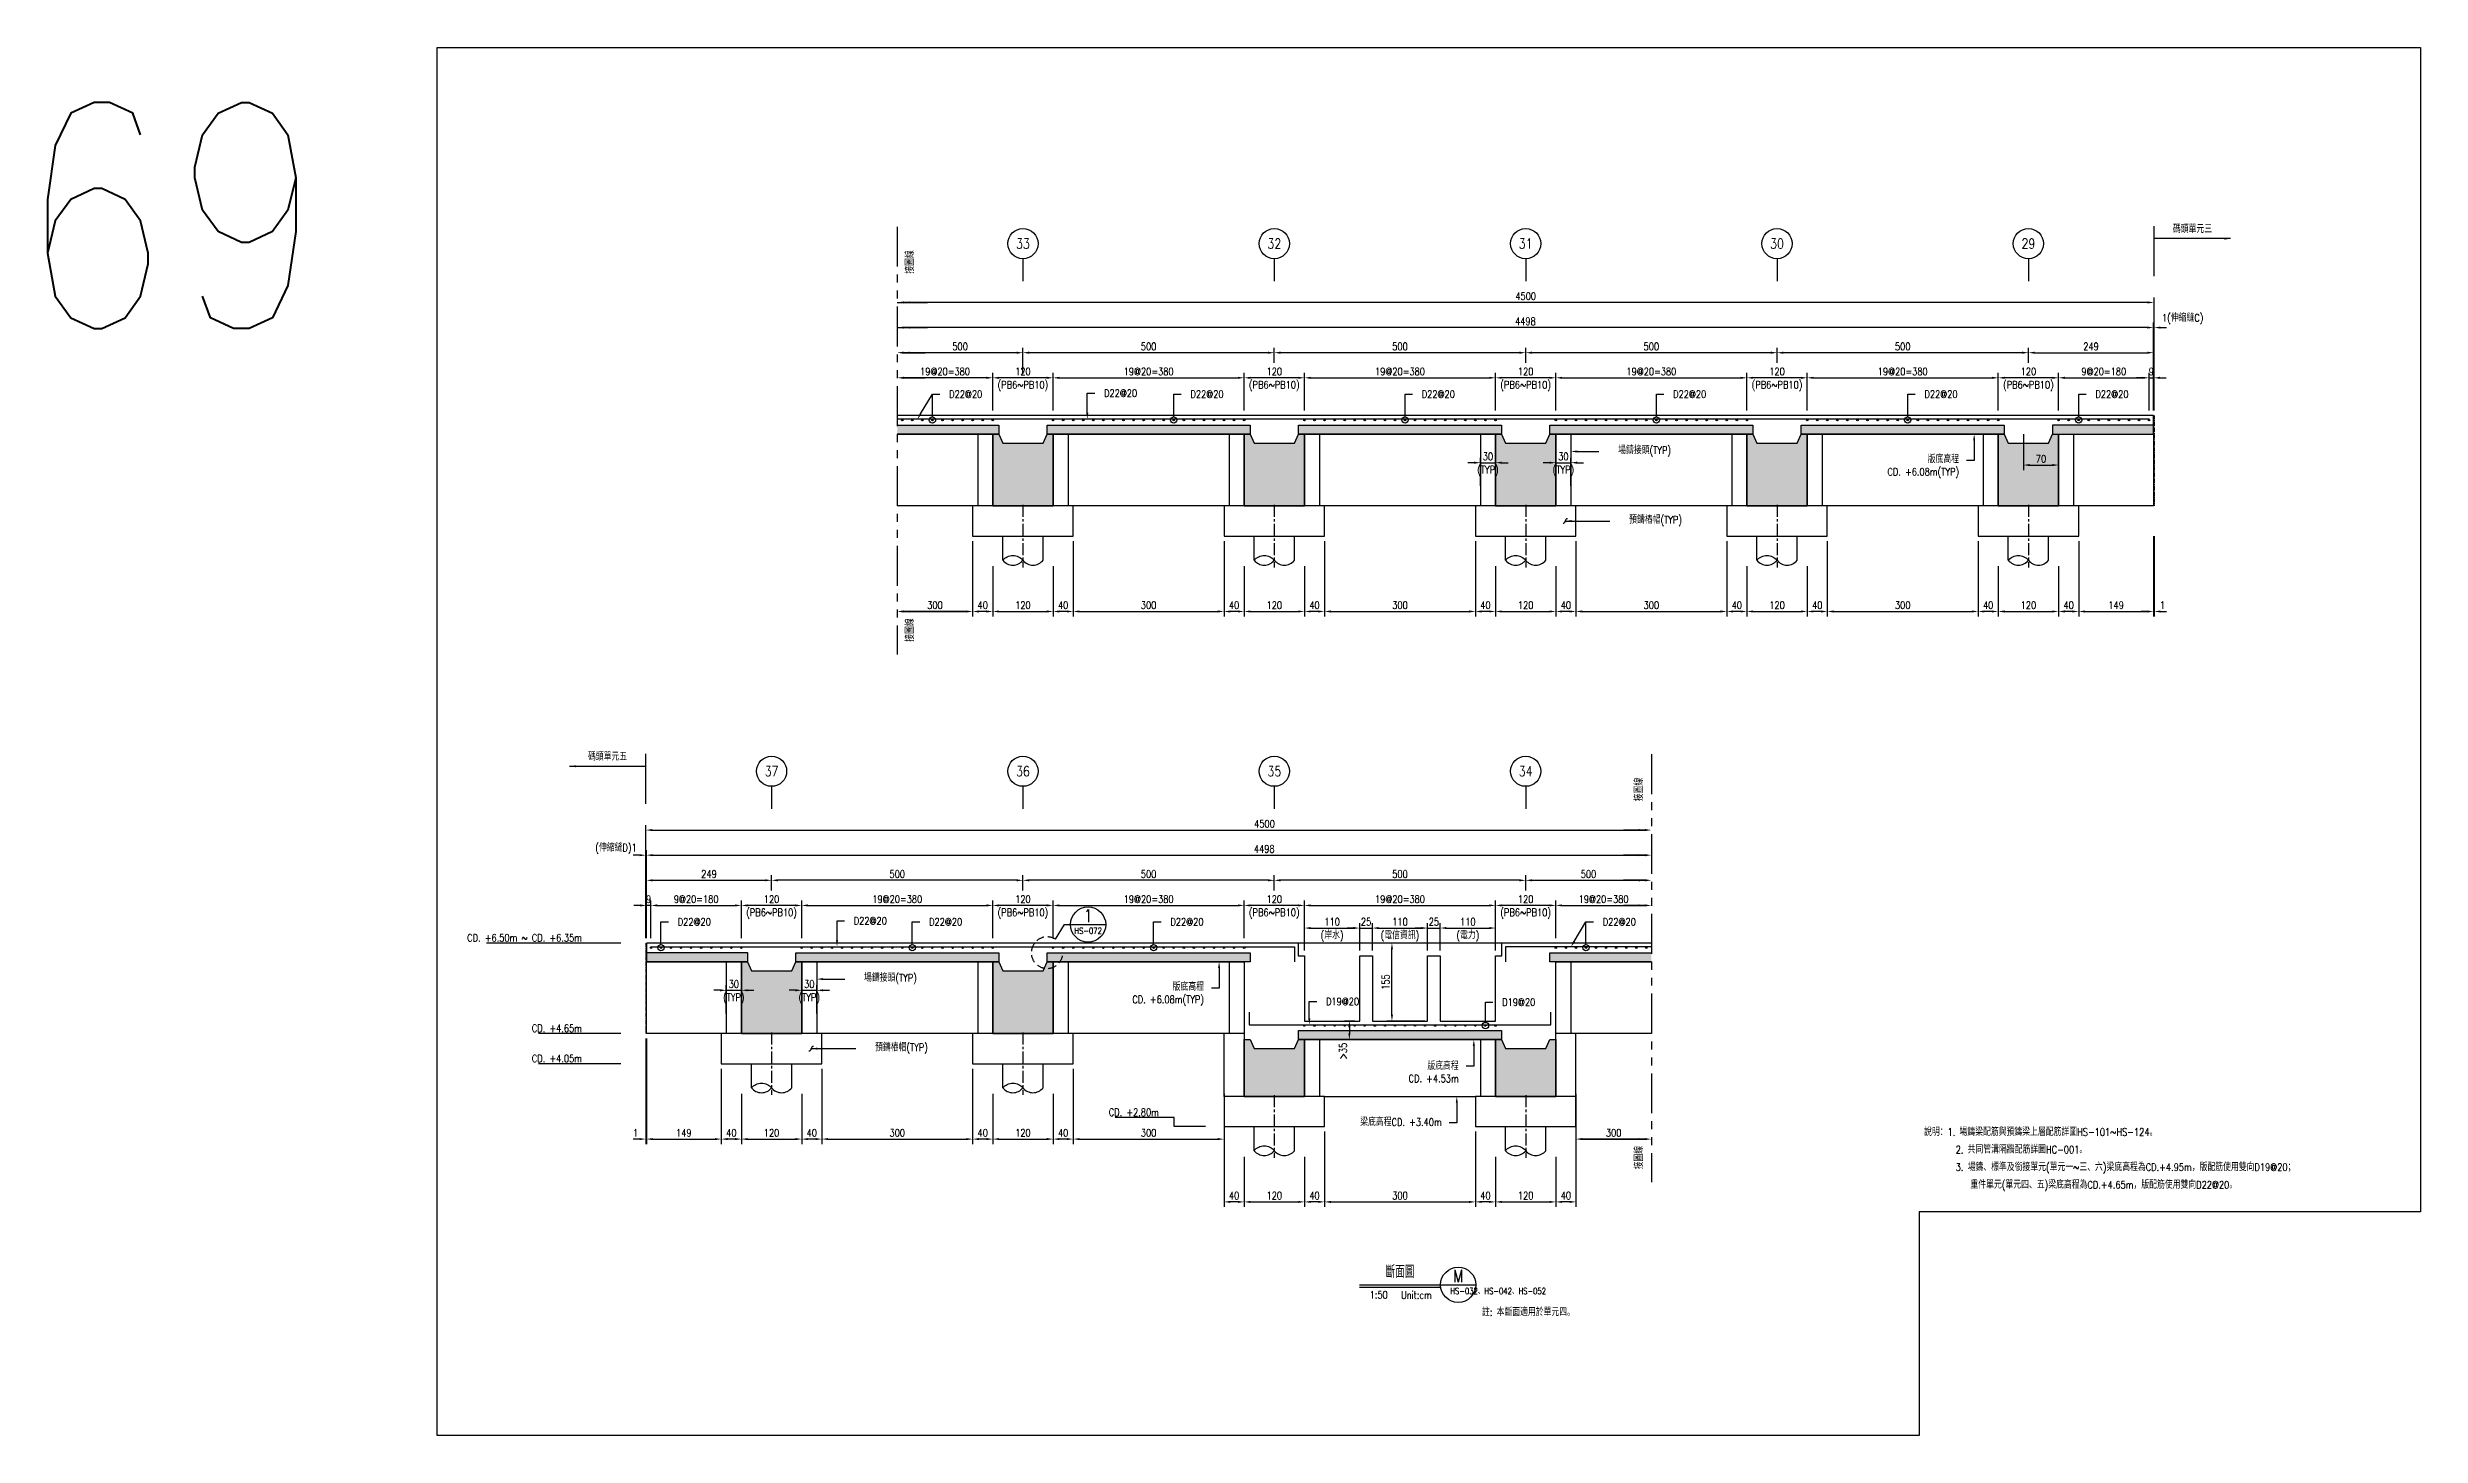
# Model space of a CAD drawing. Extents: x -791 to 13121, y -31587 to 2944.
# Drawn here: x -775 to 3945, y -22100 to -19337 of the extents above; entities that cross this region are included whole.
import ezdxf
from ezdxf import colors
from ezdxf.entities.mleader import LeaderData, LeaderLine
from ezdxf.enums import TextEntityAlignment as Align
from ezdxf.math import Vec2, Vec3

# ---------------------------------------------------------------- set-up
doc = ezdxf.new("R2010")
doc.units = 0
doc.header["$LTSCALE"] = 0.05
for name, pattern in [('CENTER', [50.8, 31.75, -6.35, 6.35, -6.35]), ('HIDDEN', [9.525, 6.35, -3.175]), ('PHANTOM', [63.5, 31.75, -6.35, 6.35, -6.35, 6.35, -6.35])]:
    doc.linetypes.add(name, pattern=pattern)
doc.layers.get('0').update_dxf_attribs({"linetype": 'CONTINUOUS'})
doc.layers.get('Defpoints').update_dxf_attribs({"linetype": 'CONTINUOUS'})
for name, color, linetype in [('HB_0', 7, 'CONTINUOUS'), ('HB_DIM', 1, 'CONTINUOUS'), ('HB_ReBar', 3, 'CONTINUOUS'), ('HB_SYMBOLS', 7, 'CONTINUOUS'), ('HB_TXT_CTEXT', 2, 'CONTINUOUS'), ('底圖', 7, 'CONTINUOUS'), ('預鑄梁', 4, 'CONTINUOUS'), ('預鑄版_HATCH', 253, 'CONTINUOUS')]:
    doc.layers.add(name, color=color, linetype=linetype)
doc.styles.get("Standard").update_dxf_attribs({"font": 'ROMANS.shx', "width": 0.8, "bigfont": 'lchinap.shx'})
doc.dimstyles.new('50cm', dxfattribs={"dimscale": 5, "dimtxt": 3, "dimasz": 2.5, "dimexe": 2, "dimexo": 2, "dimgap": 1, "dimtad": 1, "dimdsep": 46, "dimtxsty": 'Standard', "dimcen": 0, "dimclrt": 2, "dimadec": 0, "dimazin": 0, "dimtfac": 1, "dimtix": 1, "dimtmove": 2, "dimatfit": 3, "dimfxl": 0, "dimtolj": 1, "dimtzin": 0, "dimarcsym": 0})

msp = doc.modelspace()

# ---------------------------------------------------------------- texts
at = {"layer": 'HB_0', "color": 2, "linetype": 'Continuous', "width": 0.8}
for s, p in [('1:50', (1872.618, -21820)), ('Unit:cm', (1947.672, -21820))]:
    msp.add_text(s, height=15, dxfattribs=at).set_placement(p, align=Align.MIDDLE)
msp.add_text('註: 本斷面適用於單元四。', height=15, dxfattribs=at).set_placement((2078.066, -21854.528), align=Align.MIDDLE_LEFT)
at = {"layer": 'HB_0', "color": 2, "insert": (-837.047, -19446.929), "char_height": 450, "attachment_point": 1}
msp.add_mtext_dynamic_manual_height_columns('69', width=707.24433, gutter_width=225, heights=[0], dxfattribs=at)
at = {"layer": 'HB_TXT_CTEXT', "color": 3, "linetype": 'Continuous', "width": 0.8}
msp.add_text('斷面圖', height=25.0001, dxfattribs=at).set_placement((1915, -21772.5), align=Align.MIDDLE)

# ---------------------------------------------------------------- blocks, each defined once
blk = doc.blocks.new('CA')
at = {"layer": 'HB_SYMBOLS', "color": 3, "linetype": 'Continuous'}
blk.add_line((0, 0), (14, 0), dxfattribs=at)
at = {"layer": 'HB_SYMBOLS', "color": 4, "linetype": 'Continuous'}
blk.add_circle((7, 0), 7, dxfattribs=at)
at = {"layer": 'HB_SYMBOLS', "color": 3, "linetype": 'Continuous', "width": 0.8}
blk.add_attdef('A', text='', height=5, dxfattribs=at).set_placement((7, 3.5), align=Align.MIDDLE)
at = {"layer": 'HB_SYMBOLS', "color": 1, "linetype": 'Continuous', "width": 0.8}
blk.add_attdef('HB2002', text='', height=2.5, dxfattribs=at).set_placement((7, -2.5), align=Align.MIDDLE)
blk = doc.blocks.new('說明')
at = {"layer": 'HB_0', "color": 2, "width": 0.8}
for s, p in [('說明：1. 場鑄梁配筋與預鑄梁上層配筋詳圖HS-101~HS-124。', (-838, 159.1)), ('2. 共同管溝隔牆配筋詳圖HC-001。', (-775.1, 124.1))]:
    blk.add_text(s, height=15, dxfattribs=at).set_placement(p, align=Align.MIDDLE_LEFT)
at = {"layer": 'HB_0', "color": 2, "linetype": 'Continuous', "width": 0.8}
for s, p in [('3. 場鑄、標準及銜接單元(單元一~三、六)梁底高程為CD.+4.95m，版配筋使用雙向D19@20；', (-775.1, 89.1)), ('重件單元(單元四、五)梁底高程為CD.+4.65m，版配筋使用雙向D22@20。', (-745.8, 54.1))]:
    blk.add_text(s, height=15, dxfattribs=at).set_placement(p, align=Align.MIDDLE_LEFT)
blk = doc.blocks.new('_None')
blk = doc.blocks.new('*D2165')
at = {"layer": 'Defpoints', "color": 0}
for p in [(0, 355), (-1999, 180), (0, 180)]:
    blk.add_point(p, dxfattribs=at)
at = {"layer": 'HB_DIM', "color": 0, "lineweight": -2}
for p, q in [((-1999, 190), (-1999, 365)), ((-1986.5, 355), (-12.5, 355))]:
    blk.add_line(p, q, dxfattribs=at)
at = {"layer": 'HB_DIM', "color": 0}
for points in [[(-1986.5, 357.1), (-1986.5, 352.9), (-1999, 355)], [(-12.5, 357.1), (-12.5, 352.9), (0, 355)]]:
    blk.add_solid(points, dxfattribs=at)
at = {"layer": 'HB_DIM', "color": 2, "insert": (-770, 367.5), "char_height": 15, "attachment_point": 5}
blk.add_mtext('\\A1;4498', dxfattribs=at)
blk = doc.blocks.new('*D2166')
at = {"layer": 'Defpoints', "color": 0}
for p in [(0, 405), (-2000, 180), (0, 180)]:
    blk.add_point(p, dxfattribs=at)
at = {"layer": 'HB_DIM', "color": 0, "lineweight": -2}
for p, q in [((-2000, 190), (-2000, 415)), ((-1987.5, 405), (-12.5, 405))]:
    blk.add_line(p, q, dxfattribs=at)
at = {"layer": 'HB_DIM', "color": 0}
for points in [[(-1987.5, 407.1), (-1987.5, 402.9), (-2000, 405)], [(-12.5, 407.1), (-12.5, 402.9), (0, 405)]]:
    blk.add_solid(points, dxfattribs=at)
at = {"layer": 'HB_DIM', "color": 2, "insert": (-769.5, 417.5), "char_height": 15, "attachment_point": 5}
blk.add_mtext('\\A1;4500', dxfattribs=at)
blk = doc.blocks.new('*D2167')
at = {"layer": 'Defpoints', "color": 0}
for p in [(-2000, 355), (-2000, 180), (-1999, 180)]:
    blk.add_point(p, dxfattribs=at)
at = {"layer": 'HB_DIM', "color": 0, "lineweight": -2}
for p, q in [((-2012.5, 355), (-2025, 355)), ((-2000, 190), (-2000, 365)), ((-1999, 355), (-2000, 355)), ((-1999, 190), (-1999, 365)), ((-1986.5, 355), (-1974, 355))]:
    blk.add_line(p, q, dxfattribs=at)
at = {"layer": 'HB_DIM', "color": 0}
for points in [[(-2012.5, 357.1), (-2012.5, 352.9), (-2000, 355)], [(-1986.5, 357.1), (-1986.5, 352.9), (-1999, 355)]]:
    blk.add_solid(points, dxfattribs=at)
at = {"layer": 'HB_DIM', "color": 2, "insert": (-2059.4, 367.5), "char_height": 15, "attachment_point": 5}
blk.add_mtext('\\A1;(伸縮縫D)1', dxfattribs=at)
blk = doc.blocks.new('*D2168')
at = {"layer": 'Defpoints', "color": 0}
for p in [(-1810, 255), (-1990, 180), (-1810, 180)]:
    blk.add_point(p, dxfattribs=at)
at = {"layer": 'HB_DIM', "color": 0, "lineweight": -2}
for p, q in [((-1990, 190), (-1990, 265)), ((-1977.5, 255), (-1822.5, 255)), ((-1810, 190), (-1810, 265))]:
    blk.add_line(p, q, dxfattribs=at)
at = {"layer": 'HB_DIM', "color": 0}
for points in [[(-1977.5, 257.1), (-1977.5, 252.9), (-1990, 255)], [(-1822.5, 257.1), (-1822.5, 252.9), (-1810, 255)]]:
    blk.add_solid(points, dxfattribs=at)
at = {"layer": 'HB_DIM', "color": 2, "insert": (-1900, 267.5), "char_height": 15, "attachment_point": 5}
blk.add_mtext('\\A1;9@20=180', dxfattribs=at)
blk = doc.blocks.new('預鑄樁帽2x2')
at = {"layer": 'HB_0'}
blk.add_lwpolyline([(-100, 0), (100, 0), (100, 60), (-100, 60)], close=True, dxfattribs=at)
blk = doc.blocks.new('PB2')
at = {"layer": 'HB_0'}
h = blk.add_hatch(color=253, dxfattribs=at)
h.dxf.hatch_style = 1
h.paths.add_polyline_path([(0, 0), (0, 113), (12, 113), (20, 95), (100, 95), (108, 113), (120, 113), (120, 0)])
at = {"layer": '預鑄梁'}
blk.add_lwpolyline([(0, 0), (0, 113), (12, 113), (20, 95), (100, 95), (108, 113), (120, 113), (120, 0), (0, 0)], dxfattribs=at)
blk = doc.blocks.new('PS57')
at = {"layer": '預鑄版_HATCH', "linetype": 'Continuous'}
h = blk.add_hatch(color=256, dxfattribs=at)
h.dxf.hatch_style = 2
h.paths.add_polyline_path([(0, 18), (404, 18), (404, 0), (0, 0)])
at = {"layer": 'HB_0', "color": 7, "linetype": 'Continuous'}
blk.add_lwpolyline([(0, 18), (404, 18), (404, 0), (0, 0)], close=True, dxfattribs=at)
blk = doc.blocks.new('gr_t')
at = {"layer": 'HB_SYMBOLS', "color": 4, "linetype": 'Continuous'}
blk.add_line((0, -6), (0, -15), dxfattribs=at)
blk.add_circle((0, 0), 6, dxfattribs=at)
at = {"layer": 'HB_SYMBOLS', "color": 4, "linetype": 'Continuous', "width": 0.8}
blk.add_attdef('A', text='', height=4.5, dxfattribs=at).set_placement((0, 0), align=Align.MIDDLE)
blk = doc.blocks.new('*D2169')
at = {"layer": 'Defpoints', "color": 0}
for p in [(-310, 255), (-690, 180), (-310, 180)]:
    blk.add_point(p, dxfattribs=at)
at = {"layer": 'HB_DIM', "color": 0, "lineweight": -2}
for p, q in [((-690, 190), (-690, 265)), ((-677.5, 255), (-322.5, 255)), ((-310, 190), (-310, 265))]:
    blk.add_line(p, q, dxfattribs=at)
at = {"layer": 'HB_DIM', "color": 0}
for points in [[(-677.5, 257.1), (-677.5, 252.9), (-690, 255)], [(-322.5, 257.1), (-322.5, 252.9), (-310, 255)]]:
    blk.add_solid(points, dxfattribs=at)
at = {"layer": 'HB_DIM', "color": 2, "insert": (-500, 267.5), "char_height": 15, "attachment_point": 5}
blk.add_mtext('\\A1;19@20=380', dxfattribs=at)
blk = doc.blocks.new('*D2170')
at = {"layer": 'Defpoints', "color": 0}
for p in [(-810, 255), (-1190, 180), (-810, 180)]:
    blk.add_point(p, dxfattribs=at)
at = {"layer": 'HB_DIM', "color": 0, "lineweight": -2}
for p, q in [((-1190, 190), (-1190, 265)), ((-1177.5, 255), (-822.5, 255)), ((-810, 190), (-810, 265))]:
    blk.add_line(p, q, dxfattribs=at)
at = {"layer": 'HB_DIM', "color": 0}
for points in [[(-1177.5, 257.1), (-1177.5, 252.9), (-1190, 255)], [(-822.5, 257.1), (-822.5, 252.9), (-810, 255)]]:
    blk.add_solid(points, dxfattribs=at)
at = {"layer": 'HB_DIM', "color": 2, "insert": (-1000, 267.5), "char_height": 15, "attachment_point": 5}
blk.add_mtext('\\A1;19@20=380', dxfattribs=at)
blk = doc.blocks.new('*D2171')
at = {"layer": 'Defpoints', "color": 0}
for p in [(-1310, 255), (-1690, 180), (-1310, 180)]:
    blk.add_point(p, dxfattribs=at)
at = {"layer": 'HB_DIM', "color": 0, "lineweight": -2}
for p, q in [((-1690, 190), (-1690, 265)), ((-1677.5, 255), (-1322.5, 255)), ((-1310, 190), (-1310, 265))]:
    blk.add_line(p, q, dxfattribs=at)
at = {"layer": 'HB_DIM', "color": 0}
for points in [[(-1677.5, 257.1), (-1677.5, 252.9), (-1690, 255)], [(-1322.5, 257.1), (-1322.5, 252.9), (-1310, 255)]]:
    blk.add_solid(points, dxfattribs=at)
at = {"layer": 'HB_DIM', "color": 2, "insert": (-1500, 267.5), "char_height": 15, "attachment_point": 5}
blk.add_mtext('\\A1;19@20=380', dxfattribs=at)
blk = doc.blocks.new('*D2172')
at = {"layer": 'Defpoints', "color": 0}
for p in [(-1999, 255), (-1999, 180), (-1990, 180)]:
    blk.add_point(p, dxfattribs=at)
at = {"layer": 'HB_DIM', "color": 0, "lineweight": -2}
for p, q in [((-2011.5, 255), (-2024, 255)), ((-1999, 190), (-1999, 265)), ((-1990, 255), (-1999, 255)), ((-1990, 190), (-1990, 265)), ((-1977.5, 255), (-1965, 255))]:
    blk.add_line(p, q, dxfattribs=at)
at = {"layer": 'HB_DIM', "color": 0}
for points in [[(-2011.5, 257.1), (-2011.5, 252.9), (-1999, 255)], [(-1977.5, 257.1), (-1977.5, 252.9), (-1990, 255)]]:
    blk.add_solid(points, dxfattribs=at)
at = {"layer": 'HB_DIM', "color": 2, "insert": (-1994.5, 267.5), "char_height": 15, "attachment_point": 5}
blk.add_mtext('\\A1;9', dxfattribs=at)
blk = doc.blocks.new('PS7a')
at = {"layer": '預鑄版_HATCH', "linetype": 'Continuous'}
h = blk.add_hatch(color=256, dxfattribs=at)
h.dxf.hatch_style = 2
h.paths.add_polyline_path([(23601.6, 1829.4), (23802.6, 1829.4), (23802.6, 1811.4), (23601.6, 1811.4)])
at = {"layer": 'HB_0', "color": 7, "linetype": 'Continuous'}
blk.add_lwpolyline([(23601.6, 1829.4), (23802.6, 1829.4), (23802.6, 1811.4), (23601.6, 1811.4)], close=True, dxfattribs=at)
blk = doc.blocks.new('ReBarPoint')
at = {"layer": 'HB_0'}
h = blk.add_hatch(color=0, dxfattribs=at)
h.dxf.hatch_style = 1
edge = h.paths.add_edge_path()
edge.add_arc((0, 0), 1.5, 0, 360)
at = {"layer": 'HB_ReBar', "color": 0}
blk.add_circle((0, 0), 1.5, dxfattribs=at)
blk = doc.blocks.new('*D2173')
at = {"layer": 'Defpoints', "color": 0}
for p in [(-1810, 86.1), (-1840, 30), (-1810, 30)]:
    blk.add_point(p, dxfattribs=at)
at = {"layer": 'HB_DIM', "color": 0, "lineweight": -2}
for p, q in [((-1840, 40), (-1840, 96.1)), ((-1810, 40), (-1810, 96.1)), ((-1852.5, 86.1), (-1865, 86.1)), ((-1840, 86.1), (-1810, 86.1)), ((-1797.5, 86.1), (-1785, 86.1))]:
    blk.add_line(p, q, dxfattribs=at)
at = {"layer": 'HB_DIM', "color": 0}
for points in [[(-1852.5, 88.2), (-1852.5, 84), (-1840, 86.1)], [(-1797.5, 88.2), (-1797.5, 84), (-1810, 86.1)]]:
    blk.add_solid(points, dxfattribs=at)
at = {"layer": 'HB_DIM', "color": 2, "char_height": 15, "attachment_point": 5}
for s, insert in [('\\A1;30', (-1825, 98.6)), ('\\A1;(TYP)', (-1825, 69.6))]:
    blk.add_mtext(s, dxfattribs=dict(at, insert=insert))
blk = doc.blocks.new('*D2174')
at = {"layer": 'Defpoints', "color": 0}
for p in [(-1660, 86.1), (-1690, 30), (-1660, 30)]:
    blk.add_point(p, dxfattribs=at)
at = {"layer": 'HB_DIM', "color": 0, "lineweight": -2}
for p, q in [((-1690, 40), (-1690, 96.1)), ((-1660, 40), (-1660, 96.1)), ((-1702.5, 86.1), (-1715, 86.1)), ((-1690, 86.1), (-1660, 86.1)), ((-1647.5, 86.1), (-1635, 86.1))]:
    blk.add_line(p, q, dxfattribs=at)
at = {"layer": 'HB_DIM', "color": 0}
for points in [[(-1702.5, 88.2), (-1702.5, 84), (-1690, 86.1)], [(-1647.5, 88.2), (-1647.5, 84), (-1660, 86.1)]]:
    blk.add_solid(points, dxfattribs=at)
at = {"layer": 'HB_DIM', "color": 2, "char_height": 15, "attachment_point": 5}
for s, insert in [('\\A1;30', (-1675, 98.6)), ('\\A1;(TYP)', (-1675, 69.6))]:
    blk.add_mtext(s, dxfattribs=dict(at, insert=insert))
blk = doc.blocks.new('_DotBlank')
at = {"color": 0, "linetype": 'ByBlock', "lineweight": -2}
blk.add_line((-0.5, 0), (-1, 0), dxfattribs=at)
blk.add_circle((0, 0), 0.5, dxfattribs=at)
blk = doc.blocks.new('*D2131')
at = {"layer": 'Defpoints', "color": 0}
for p in [(-650, -235), (-350, -235), (-350, -335)]:
    blk.add_point(p, dxfattribs=at)
at = {"layer": 'HB_DIM', "color": 0, "lineweight": -2}
for p, q in [((-650, -245), (-650, -345)), ((-350, -245), (-350, -345)), ((-637.5, -335), (-362.5, -335))]:
    blk.add_line(p, q, dxfattribs=at)
at = {"layer": 'HB_DIM', "color": 0}
for points in [[(-637.5, -332.9), (-637.5, -337.1), (-650, -335)], [(-362.5, -332.9), (-362.5, -337.1), (-350, -335)]]:
    blk.add_solid(points, dxfattribs=at)
at = {"layer": 'HB_DIM', "color": 2, "insert": (-500, -322.5), "char_height": 15, "attachment_point": 5}
blk.add_mtext('\\A1;300', dxfattribs=at)
blk = doc.blocks.new('*D2132')
at = {"layer": 'Defpoints', "color": 0}
for p in [(-1150, -110), (-850, -110), (-850, -210)]:
    blk.add_point(p, dxfattribs=at)
at = {"layer": 'HB_DIM', "color": 0, "lineweight": -2}
for p, q in [((-1150, -120), (-1150, -220)), ((-850, -120), (-850, -220)), ((-1137.5, -210), (-862.5, -210))]:
    blk.add_line(p, q, dxfattribs=at)
at = {"layer": 'HB_DIM', "color": 0}
for points in [[(-1137.5, -207.9), (-1137.5, -212.1), (-1150, -210)], [(-862.5, -207.9), (-862.5, -212.1), (-850, -210)]]:
    blk.add_solid(points, dxfattribs=at)
at = {"layer": 'HB_DIM', "color": 2, "insert": (-1000, -197.5), "char_height": 15, "attachment_point": 5}
blk.add_mtext('\\A1;300', dxfattribs=at)
blk = doc.blocks.new('*D2133')
at = {"layer": 'Defpoints', "color": 0}
for p in [(-1310, -110), (-1190, -110), (-1190, -210)]:
    blk.add_point(p, dxfattribs=at)
at = {"layer": 'HB_DIM', "color": 0, "lineweight": -2}
for p, q in [((-1310, -120), (-1310, -220)), ((-1190, -120), (-1190, -220)), ((-1297.5, -210), (-1202.5, -210))]:
    blk.add_line(p, q, dxfattribs=at)
at = {"layer": 'HB_DIM', "color": 0}
for points in [[(-1297.5, -207.9), (-1297.5, -212.1), (-1310, -210)], [(-1202.5, -207.9), (-1202.5, -212.1), (-1190, -210)]]:
    blk.add_solid(points, dxfattribs=at)
at = {"layer": 'HB_DIM', "color": 2, "insert": (-1250, -197.5), "char_height": 15, "attachment_point": 5}
blk.add_mtext('\\A1;120', dxfattribs=at)
blk = doc.blocks.new('*D2134')
at = {"layer": 'Defpoints', "color": 0}
for p in [(-1150, -60), (-1190, -110), (-1190, -210)]:
    blk.add_point(p, dxfattribs=at)
at = {"layer": 'HB_DIM', "color": 0, "lineweight": -2}
for p, q in [((-1150, -70), (-1150, -220)), ((-1190, -120), (-1190, -220)), ((-1162.5, -210), (-1177.5, -210))]:
    blk.add_line(p, q, dxfattribs=at)
at = {"layer": 'HB_DIM', "color": 0}
for points in [[(-1177.5, -207.9), (-1177.5, -212.1), (-1190, -210)], [(-1162.5, -207.9), (-1162.5, -212.1), (-1150, -210)]]:
    blk.add_solid(points, dxfattribs=at)
at = {"layer": 'HB_DIM', "color": 2, "insert": (-1170, -197.5), "char_height": 15, "attachment_point": 5}
blk.add_mtext('\\A1;40', dxfattribs=at)
blk = doc.blocks.new('*D2135')
at = {"layer": 'Defpoints', "color": 0}
for p in [(-1650, -60), (-1350, -60), (-1350, -210)]:
    blk.add_point(p, dxfattribs=at)
at = {"layer": 'HB_DIM', "color": 0, "lineweight": -2}
for p, q in [((-1650, -70), (-1650, -220)), ((-1350, -70), (-1350, -220)), ((-1637.5, -210), (-1362.5, -210))]:
    blk.add_line(p, q, dxfattribs=at)
at = {"layer": 'HB_DIM', "color": 0}
for points in [[(-1637.5, -207.9), (-1637.5, -212.1), (-1650, -210)], [(-1362.5, -207.9), (-1362.5, -212.1), (-1350, -210)]]:
    blk.add_solid(points, dxfattribs=at)
at = {"layer": 'HB_DIM', "color": 2, "insert": (-1500, -197.5), "char_height": 15, "attachment_point": 5}
blk.add_mtext('\\A1;300', dxfattribs=at)
blk = doc.blocks.new('*D2136')
at = {"layer": 'Defpoints', "color": 0}
for p in [(-1350, -60), (-1310, -110), (-1350, -210)]:
    blk.add_point(p, dxfattribs=at)
at = {"layer": 'HB_DIM', "color": 0, "lineweight": -2}
for p, q in [((-1350, -70), (-1350, -220)), ((-1310, -120), (-1310, -220)), ((-1322.5, -210), (-1337.5, -210))]:
    blk.add_line(p, q, dxfattribs=at)
at = {"layer": 'HB_DIM', "color": 0}
for points in [[(-1337.5, -207.9), (-1337.5, -212.1), (-1350, -210)], [(-1322.5, -207.9), (-1322.5, -212.1), (-1310, -210)]]:
    blk.add_solid(points, dxfattribs=at)
at = {"layer": 'HB_DIM', "color": 2, "insert": (-1330, -197.5), "char_height": 15, "attachment_point": 5}
blk.add_mtext('\\A1;40', dxfattribs=at)
blk = doc.blocks.new('*D2137')
at = {"layer": 'Defpoints', "color": 0}
for p in [(-1810, -110), (-1690, -110), (-1690, -210)]:
    blk.add_point(p, dxfattribs=at)
at = {"layer": 'HB_DIM', "color": 0, "lineweight": -2}
for p, q in [((-1810, -120), (-1810, -220)), ((-1690, -120), (-1690, -220)), ((-1797.5, -210), (-1702.5, -210))]:
    blk.add_line(p, q, dxfattribs=at)
at = {"layer": 'HB_DIM', "color": 0}
for points in [[(-1797.5, -207.9), (-1797.5, -212.1), (-1810, -210)], [(-1702.5, -207.9), (-1702.5, -212.1), (-1690, -210)]]:
    blk.add_solid(points, dxfattribs=at)
at = {"layer": 'HB_DIM', "color": 2, "insert": (-1750, -197.5), "char_height": 15, "attachment_point": 5}
blk.add_mtext('\\A1;120', dxfattribs=at)
blk = doc.blocks.new('*D2138')
at = {"layer": 'Defpoints', "color": 0}
for p in [(-1650, -60), (-1690, -110), (-1690, -210)]:
    blk.add_point(p, dxfattribs=at)
at = {"layer": 'HB_DIM', "color": 0, "lineweight": -2}
for p, q in [((-1650, -70), (-1650, -220)), ((-1690, -120), (-1690, -220)), ((-1662.5, -210), (-1677.5, -210))]:
    blk.add_line(p, q, dxfattribs=at)
at = {"layer": 'HB_DIM', "color": 0}
for points in [[(-1677.5, -207.9), (-1677.5, -212.1), (-1690, -210)], [(-1662.5, -207.9), (-1662.5, -212.1), (-1650, -210)]]:
    blk.add_solid(points, dxfattribs=at)
at = {"layer": 'HB_DIM', "color": 2, "insert": (-1670, -197.5), "char_height": 15, "attachment_point": 5}
blk.add_mtext('\\A1;40', dxfattribs=at)
blk = doc.blocks.new('*D2139')
at = {"layer": 'Defpoints', "color": 0}
for p in [(-1999, 0), (-1850, -60), (-1850, -210)]:
    blk.add_point(p, dxfattribs=at)
at = {"layer": 'HB_DIM', "color": 0, "lineweight": -2}
for p, q in [((-1999, -10), (-1999, -220)), ((-1850, -70), (-1850, -220)), ((-1986.5, -210), (-1862.5, -210))]:
    blk.add_line(p, q, dxfattribs=at)
at = {"layer": 'HB_DIM', "color": 0}
for points in [[(-1986.5, -207.9), (-1986.5, -212.1), (-1999, -210)], [(-1862.5, -207.9), (-1862.5, -212.1), (-1850, -210)]]:
    blk.add_solid(points, dxfattribs=at)
at = {"layer": 'HB_DIM', "color": 2, "insert": (-1924.5, -197.5), "char_height": 15, "attachment_point": 5}
blk.add_mtext('\\A1;149', dxfattribs=at)
blk = doc.blocks.new('*D2140')
at = {"layer": 'Defpoints', "color": 0}
for p in [(-1850, -60), (-1810, -110), (-1850, -210)]:
    blk.add_point(p, dxfattribs=at)
at = {"layer": 'HB_DIM', "color": 0, "lineweight": -2}
for p, q in [((-1850, -70), (-1850, -220)), ((-1810, -120), (-1810, -220)), ((-1822.5, -210), (-1837.5, -210))]:
    blk.add_line(p, q, dxfattribs=at)
at = {"layer": 'HB_DIM', "color": 0}
for points in [[(-1837.5, -207.9), (-1837.5, -212.1), (-1850, -210)], [(-1822.5, -207.9), (-1822.5, -212.1), (-1810, -210)]]:
    blk.add_solid(points, dxfattribs=at)
at = {"layer": 'HB_DIM', "color": 2, "insert": (-1830, -197.5), "char_height": 15, "attachment_point": 5}
blk.add_mtext('\\A1;40', dxfattribs=at)
blk = doc.blocks.new('*D2141')
at = {"layer": 'Defpoints', "color": 0}
for p in [(-2000, 0), (-1999, 0), (-2000, -210)]:
    blk.add_point(p, dxfattribs=at)
at = {"layer": 'HB_DIM', "color": 0, "lineweight": -2}
for p, q in [((-2000, -10), (-2000, -220)), ((-1999, -10), (-1999, -220)), ((-2012.5, -210), (-2025, -210)), ((-1999, -210), (-2000, -210)), ((-1986.5, -210), (-1974, -210))]:
    blk.add_line(p, q, dxfattribs=at)
at = {"layer": 'HB_DIM', "color": 0}
for points in [[(-2012.5, -207.9), (-2012.5, -212.1), (-2000, -210)], [(-1986.5, -207.9), (-1986.5, -212.1), (-1999, -210)]]:
    blk.add_solid(points, dxfattribs=at)
at = {"layer": 'HB_DIM', "color": 2, "insert": (-2020.3, -197.5), "char_height": 15, "attachment_point": 5}
blk.add_mtext('\\A1;1', dxfattribs=at)
blk = doc.blocks.new('*D2142')
at = {"layer": 'Defpoints', "color": 0}
for p in [(0, 255), (0, 255), (-190, 180)]:
    blk.add_point(p, dxfattribs=at)
at = {"layer": 'HB_DIM', "color": 0, "lineweight": -2}
for p, q in [((-190, 190), (-190, 265)), ((-177.5, 255), (-12.5, 255))]:
    blk.add_line(p, q, dxfattribs=at)
at = {"layer": 'HB_DIM', "color": 0}
for points in [[(-177.5, 257.1), (-177.5, 252.9), (-190, 255)], [(-12.5, 257.1), (-12.5, 252.9), (0, 255)]]:
    blk.add_solid(points, dxfattribs=at)
at = {"layer": 'HB_DIM', "color": 2, "insert": (-95, 267.5), "char_height": 15, "attachment_point": 5}
blk.add_mtext('\\A1;19@20=380', dxfattribs=at)
blk = doc.blocks.new('*D2143')
at = {"layer": 'Defpoints', "color": 0}
for p in [(-150, -110), (0, -210), (0, -210)]:
    blk.add_point(p, dxfattribs=at)
at = {"layer": 'HB_DIM', "color": 0, "lineweight": -2}
for p, q in [((-150, -120), (-150, -220)), ((-137.5, -210), (-12.5, -210))]:
    blk.add_line(p, q, dxfattribs=at)
at = {"layer": 'HB_DIM', "color": 0}
for points in [[(-137.5, -207.9), (-137.5, -212.1), (-150, -210)], [(-12.5, -207.9), (-12.5, -212.1), (0, -210)]]:
    blk.add_solid(points, dxfattribs=at)
at = {"layer": 'HB_DIM', "color": 2, "insert": (-75, -197.5), "char_height": 15, "attachment_point": 5}
blk.add_mtext('\\A1;300', dxfattribs=at)
blk = doc.blocks.new('PB7')
at = {"layer": 'HB_0'}
h = blk.add_hatch(color=253, dxfattribs=at)
h.dxf.hatch_style = 1
h.paths.add_polyline_path([(0, 0), (0, 143), (12, 143), (20, 125), (100, 125), (108, 143), (120, 143), (120, 0)])
at = {"layer": '預鑄梁'}
blk.add_lwpolyline([(0, 0), (0, 143), (12, 143), (20, 125), (100, 125), (108, 143), (120, 143), (120, 0), (0, 0)], dxfattribs=at)
blk = doc.blocks.new('*D2144')
at = {"layer": 'Defpoints', "color": 0}
for p in [(-1750, 305), (-1750, 275), (-1999, 180)]:
    blk.add_point(p, dxfattribs=at)
at = {"layer": 'HB_DIM', "color": 0, "lineweight": -2}
for p, q in [((-1999, 190), (-1999, 315)), ((-1986.5, 305), (-1762.5, 305)), ((-1750, 285), (-1750, 315))]:
    blk.add_line(p, q, dxfattribs=at)
at = {"layer": 'HB_DIM', "color": 0}
for points in [[(-1986.5, 307.1), (-1986.5, 302.9), (-1999, 305)], [(-1762.5, 307.1), (-1762.5, 302.9), (-1750, 305)]]:
    blk.add_solid(points, dxfattribs=at)
at = {"layer": 'HB_DIM', "color": 2, "insert": (-1874.5, 317.5), "char_height": 15, "attachment_point": 5}
blk.add_mtext('\\A1;249', dxfattribs=at)
blk = doc.blocks.new('*D2145')
at = {"layer": 'Defpoints', "color": 0}
for p in [(-750, 305), (-750, 275), (-250, 275)]:
    blk.add_point(p, dxfattribs=at)
at = {"layer": 'HB_DIM', "color": 0, "lineweight": -2}
for p, q in [((-750, 285), (-750, 315)), ((-262.5, 305), (-737.5, 305)), ((-250, 285), (-250, 315))]:
    blk.add_line(p, q, dxfattribs=at)
at = {"layer": 'HB_DIM', "color": 0}
for points in [[(-737.5, 307.1), (-737.5, 302.9), (-750, 305)], [(-262.5, 307.1), (-262.5, 302.9), (-250, 305)]]:
    blk.add_solid(points, dxfattribs=at)
at = {"layer": 'HB_DIM', "color": 2, "insert": (-500, 317.5), "char_height": 15, "attachment_point": 5}
blk.add_mtext('\\A1;500', dxfattribs=at)
blk = doc.blocks.new('*D2146')
at = {"layer": 'Defpoints', "color": 0}
for p in [(-1250, 305), (-1250, 275), (-750, 275)]:
    blk.add_point(p, dxfattribs=at)
at = {"layer": 'HB_DIM', "color": 0, "lineweight": -2}
for p, q in [((-1250, 285), (-1250, 315)), ((-762.5, 305), (-1237.5, 305)), ((-750, 285), (-750, 315))]:
    blk.add_line(p, q, dxfattribs=at)
at = {"layer": 'HB_DIM', "color": 0}
for points in [[(-1237.5, 307.1), (-1237.5, 302.9), (-1250, 305)], [(-762.5, 307.1), (-762.5, 302.9), (-750, 305)]]:
    blk.add_solid(points, dxfattribs=at)
at = {"layer": 'HB_DIM', "color": 2, "insert": (-1000, 317.5), "char_height": 15, "attachment_point": 5}
blk.add_mtext('\\A1;500', dxfattribs=at)
blk = doc.blocks.new('*D2147')
at = {"layer": 'Defpoints', "color": 0}
for p in [(-1750, 305), (-1750, 275), (-1250, 275)]:
    blk.add_point(p, dxfattribs=at)
at = {"layer": 'HB_DIM', "color": 0, "lineweight": -2}
for p, q in [((-1750, 285), (-1750, 315)), ((-1262.5, 305), (-1737.5, 305)), ((-1250, 285), (-1250, 315))]:
    blk.add_line(p, q, dxfattribs=at)
at = {"layer": 'HB_DIM', "color": 0}
for points in [[(-1737.5, 307.1), (-1737.5, 302.9), (-1750, 305)], [(-1262.5, 307.1), (-1262.5, 302.9), (-1250, 305)]]:
    blk.add_solid(points, dxfattribs=at)
at = {"layer": 'HB_DIM', "color": 2, "insert": (-1500, 317.5), "char_height": 15, "attachment_point": 5}
blk.add_mtext('\\A1;500', dxfattribs=at)
blk = doc.blocks.new('*D2148')
at = {"layer": 'Defpoints', "color": 0}
for p in [(0, 305), (0, 305), (-250, 275)]:
    blk.add_point(p, dxfattribs=at)
at = {"layer": 'HB_DIM', "color": 0, "lineweight": -2}
for p, q in [((-250, 285), (-250, 315)), ((-237.5, 305), (-12.5, 305))]:
    blk.add_line(p, q, dxfattribs=at)
at = {"layer": 'HB_DIM', "color": 0}
for points in [[(-237.5, 307.1), (-237.5, 302.9), (-250, 305)], [(-12.5, 307.1), (-12.5, 302.9), (0, 305)]]:
    blk.add_solid(points, dxfattribs=at)
at = {"layer": 'HB_DIM', "color": 2, "insert": (-125, 317.5), "char_height": 15, "attachment_point": 5}
blk.add_mtext('\\A1;500', dxfattribs=at)
blk = doc.blocks.new('*D2149')
at = {"layer": 'Defpoints', "color": 0}
for p in [(-1810, 255), (-1810, 180), (-1690, 180)]:
    blk.add_point(p, dxfattribs=at)
at = {"layer": 'HB_DIM', "color": 0, "lineweight": -2}
for p, q in [((-1810, 190), (-1810, 265)), ((-1702.5, 255), (-1797.5, 255)), ((-1690, 190), (-1690, 265))]:
    blk.add_line(p, q, dxfattribs=at)
at = {"layer": 'HB_DIM', "color": 0}
for points in [[(-1797.5, 257.1), (-1797.5, 252.9), (-1810, 255)], [(-1702.5, 257.1), (-1702.5, 252.9), (-1690, 255)]]:
    blk.add_solid(points, dxfattribs=at)
at = {"layer": 'HB_DIM', "color": 2, "char_height": 15, "attachment_point": 5}
for s, insert in [('\\A1;(PB6~PB10)', (-1750, 238.6)), ('\\A1;120', (-1750, 267.5))]:
    blk.add_mtext(s, dxfattribs=dict(at, insert=insert))
blk = doc.blocks.new('*D2150')
at = {"layer": 'Defpoints', "color": 0}
for p in [(-1310, 255), (-1310, 180), (-1190, 180)]:
    blk.add_point(p, dxfattribs=at)
at = {"layer": 'HB_DIM', "color": 0, "lineweight": -2}
for p, q in [((-1310, 190), (-1310, 265)), ((-1202.5, 255), (-1297.5, 255)), ((-1190, 190), (-1190, 265))]:
    blk.add_line(p, q, dxfattribs=at)
at = {"layer": 'HB_DIM', "color": 0}
for points in [[(-1297.5, 257.1), (-1297.5, 252.9), (-1310, 255)], [(-1202.5, 257.1), (-1202.5, 252.9), (-1190, 255)]]:
    blk.add_solid(points, dxfattribs=at)
at = {"layer": 'HB_DIM', "color": 2, "char_height": 15, "attachment_point": 5}
for s, insert in [('\\A1;(PB6~PB10)', (-1250, 238.6)), ('\\A1;120', (-1250, 267.5))]:
    blk.add_mtext(s, dxfattribs=dict(at, insert=insert))
blk = doc.blocks.new('*D2151')
at = {"layer": 'Defpoints', "color": 0}
for p in [(-810, 255), (-810, 180), (-690, 180)]:
    blk.add_point(p, dxfattribs=at)
at = {"layer": 'HB_DIM', "color": 0, "lineweight": -2}
for p, q in [((-810, 190), (-810, 265)), ((-702.5, 255), (-797.5, 255)), ((-690, 190), (-690, 265))]:
    blk.add_line(p, q, dxfattribs=at)
at = {"layer": 'HB_DIM', "color": 0}
for points in [[(-797.5, 257.1), (-797.5, 252.9), (-810, 255)], [(-702.5, 257.1), (-702.5, 252.9), (-690, 255)]]:
    blk.add_solid(points, dxfattribs=at)
at = {"layer": 'HB_DIM', "color": 2, "char_height": 15, "attachment_point": 5}
for s, insert in [('\\A1;(PB6~PB10)', (-750, 238.6)), ('\\A1;120', (-750, 267.5))]:
    blk.add_mtext(s, dxfattribs=dict(at, insert=insert))
blk = doc.blocks.new('*D2152')
at = {"layer": 'Defpoints', "color": 0}
for p in [(-310, 255), (-310, 180), (-190, 180)]:
    blk.add_point(p, dxfattribs=at)
at = {"layer": 'HB_DIM', "color": 0, "lineweight": -2}
for p, q in [((-310, 190), (-310, 265)), ((-202.5, 255), (-297.5, 255)), ((-190, 190), (-190, 265))]:
    blk.add_line(p, q, dxfattribs=at)
at = {"layer": 'HB_DIM', "color": 0}
for points in [[(-297.5, 257.1), (-297.5, 252.9), (-310, 255)], [(-202.5, 257.1), (-202.5, 252.9), (-190, 255)]]:
    blk.add_solid(points, dxfattribs=at)
at = {"layer": 'HB_DIM', "color": 2, "char_height": 15, "attachment_point": 5}
for s, insert in [('\\A1;(PB6~PB10)', (-250, 238.6)), ('\\A1;120', (-250, 267.5))]:
    blk.add_mtext(s, dxfattribs=dict(at, insert=insert))
blk = doc.blocks.new('80cm直樁')
at = {"layer": 'HB_0', "linetype": 'Continuous'}
for p, q in [((-40, -48.1), (-40, 0)), ((40, -48.1), (40, 0))]:
    blk.add_line(p, q, dxfattribs=at)
for points in [[(-40, -48.1, -0.48), (0, -48.1, 0.48), (40, -48.1, 0.48)], [(-40, -48.1, 0.48), (0, -48.1, 0.48)]]:
    blk.add_lwpolyline(points, format="xyb", dxfattribs=at)
at = {"layer": 'HB_DIM', "color": 1, "linetype": 'CENTER', "ltscale": 15}
blk.add_line((0, 62.2), (0, -62.2), dxfattribs=at)
blk = doc.blocks.new('*D2153')
at = {"layer": 'Defpoints', "color": 0}
for p in [(-810, -235), (-690, -235), (-690, -335)]:
    blk.add_point(p, dxfattribs=at)
at = {"layer": 'HB_DIM', "color": 0, "lineweight": -2}
for p, q in [((-810, -245), (-810, -345)), ((-690, -245), (-690, -345)), ((-797.5, -335), (-702.5, -335))]:
    blk.add_line(p, q, dxfattribs=at)
at = {"layer": 'HB_DIM', "color": 0}
for points in [[(-797.5, -332.9), (-797.5, -337.1), (-810, -335)], [(-702.5, -332.9), (-702.5, -337.1), (-690, -335)]]:
    blk.add_solid(points, dxfattribs=at)
at = {"layer": 'HB_DIM', "color": 2, "insert": (-750, -322.5), "char_height": 15, "attachment_point": 5}
blk.add_mtext('\\A1;120', dxfattribs=at)
blk = doc.blocks.new('*D2154')
at = {"layer": 'Defpoints', "color": 0}
for p in [(-650, -185), (-690, -235), (-690, -335)]:
    blk.add_point(p, dxfattribs=at)
at = {"layer": 'HB_DIM', "color": 0, "lineweight": -2}
for p, q in [((-650, -195), (-650, -345)), ((-690, -245), (-690, -345)), ((-662.5, -335), (-677.5, -335))]:
    blk.add_line(p, q, dxfattribs=at)
at = {"layer": 'HB_DIM', "color": 0}
for points in [[(-677.5, -332.9), (-677.5, -337.1), (-690, -335)], [(-662.5, -332.9), (-662.5, -337.1), (-650, -335)]]:
    blk.add_solid(points, dxfattribs=at)
at = {"layer": 'HB_DIM', "color": 2, "insert": (-670, -322.5), "char_height": 15, "attachment_point": 5}
blk.add_mtext('\\A1;40', dxfattribs=at)
blk = doc.blocks.new('*D2155')
at = {"layer": 'Defpoints', "color": 0}
for p in [(-850, -185), (-810, -235), (-850, -335)]:
    blk.add_point(p, dxfattribs=at)
at = {"layer": 'HB_DIM', "color": 0, "lineweight": -2}
for p, q in [((-850, -195), (-850, -345)), ((-810, -245), (-810, -345)), ((-822.5, -335), (-837.5, -335))]:
    blk.add_line(p, q, dxfattribs=at)
at = {"layer": 'HB_DIM', "color": 0}
for points in [[(-837.5, -332.9), (-837.5, -337.1), (-850, -335)], [(-822.5, -332.9), (-822.5, -337.1), (-810, -335)]]:
    blk.add_solid(points, dxfattribs=at)
at = {"layer": 'HB_DIM', "color": 2, "insert": (-830, -322.5), "char_height": 15, "attachment_point": 5}
blk.add_mtext('\\A1;40', dxfattribs=at)
blk = doc.blocks.new('*D2156')
at = {"layer": 'Defpoints', "color": 0}
for p in [(-310, -235), (-190, -235), (-190, -335)]:
    blk.add_point(p, dxfattribs=at)
at = {"layer": 'HB_DIM', "color": 0, "lineweight": -2}
for p, q in [((-310, -245), (-310, -345)), ((-190, -245), (-190, -345)), ((-297.5, -335), (-202.5, -335))]:
    blk.add_line(p, q, dxfattribs=at)
at = {"layer": 'HB_DIM', "color": 0}
for points in [[(-297.5, -332.9), (-297.5, -337.1), (-310, -335)], [(-202.5, -332.9), (-202.5, -337.1), (-190, -335)]]:
    blk.add_solid(points, dxfattribs=at)
at = {"layer": 'HB_DIM', "color": 2, "insert": (-250, -322.5), "char_height": 15, "attachment_point": 5}
blk.add_mtext('\\A1;120', dxfattribs=at)
blk = doc.blocks.new('*D2157')
at = {"layer": 'Defpoints', "color": 0}
for p in [(-150, -185), (-190, -235), (-190, -335)]:
    blk.add_point(p, dxfattribs=at)
at = {"layer": 'HB_DIM', "color": 0, "lineweight": -2}
for p, q in [((-150, -195), (-150, -345)), ((-190, -245), (-190, -345)), ((-162.5, -335), (-177.5, -335))]:
    blk.add_line(p, q, dxfattribs=at)
at = {"layer": 'HB_DIM', "color": 0}
for points in [[(-177.5, -332.9), (-177.5, -337.1), (-190, -335)], [(-162.5, -332.9), (-162.5, -337.1), (-150, -335)]]:
    blk.add_solid(points, dxfattribs=at)
at = {"layer": 'HB_DIM', "color": 2, "insert": (-170, -322.5), "char_height": 15, "attachment_point": 5}
blk.add_mtext('\\A1;40', dxfattribs=at)
blk = doc.blocks.new('*D2158')
at = {"layer": 'Defpoints', "color": 0}
for p in [(-350, -185), (-310, -235), (-350, -335)]:
    blk.add_point(p, dxfattribs=at)
at = {"layer": 'HB_DIM', "color": 0, "lineweight": -2}
for p, q in [((-350, -195), (-350, -345)), ((-310, -245), (-310, -345)), ((-322.5, -335), (-337.5, -335))]:
    blk.add_line(p, q, dxfattribs=at)
at = {"layer": 'HB_DIM', "color": 0}
for points in [[(-337.5, -332.9), (-337.5, -337.1), (-350, -335)], [(-322.5, -332.9), (-322.5, -337.1), (-310, -335)]]:
    blk.add_solid(points, dxfattribs=at)
at = {"layer": 'HB_DIM', "color": 2, "insert": (-330, -322.5), "char_height": 15, "attachment_point": 5}
blk.add_mtext('\\A1;40', dxfattribs=at)
blk = doc.blocks.new('*D2159')
at = {"layer": 'Defpoints', "color": 0}
for p in [(-580, 210), (-690, 155), (-580, 155)]:
    blk.add_point(p, dxfattribs=at)
at = {"layer": 'HB_DIM', "color": 0, "lineweight": -2}
for p, q in [((-690, 165), (-690, 220)), ((-677.5, 210), (-592.5, 210)), ((-580, 165), (-580, 220))]:
    blk.add_line(p, q, dxfattribs=at)
at = {"layer": 'HB_DIM', "color": 0}
for points in [[(-677.5, 212.1), (-677.5, 207.9), (-690, 210)], [(-592.5, 212.1), (-592.5, 207.9), (-580, 210)]]:
    blk.add_solid(points, dxfattribs=at)
at = {"layer": 'HB_DIM', "color": 2, "char_height": 15, "attachment_point": 5}
for s, insert in [('\\A1;(岸水)', (-635, 193.1)), ('\\A1;110', (-635, 222.5))]:
    blk.add_mtext(s, dxfattribs=dict(at, insert=insert))
blk = doc.blocks.new('*D2160')
at = {"layer": 'Defpoints', "color": 0}
for p in [(-555, 210), (-580, 155), (-555, 155)]:
    blk.add_point(p, dxfattribs=at)
at = {"layer": 'HB_DIM', "color": 0, "lineweight": -2}
for p, q in [((-592.5, 210), (-605, 210)), ((-580, 165), (-580, 220)), ((-580, 210), (-555, 210)), ((-555, 165), (-555, 220)), ((-542.5, 210), (-530, 210))]:
    blk.add_line(p, q, dxfattribs=at)
at = {"layer": 'HB_DIM', "color": 0}
for points in [[(-592.5, 212.1), (-592.5, 207.9), (-580, 210)], [(-542.5, 212.1), (-542.5, 207.9), (-555, 210)]]:
    blk.add_solid(points, dxfattribs=at)
at = {"layer": 'HB_DIM', "color": 2, "insert": (-567.5, 222.5), "char_height": 15, "attachment_point": 5}
blk.add_mtext('\\A1;25', dxfattribs=at)
blk = doc.blocks.new('*D2161')
at = {"layer": 'Defpoints', "color": 0}
for p in [(-445, 210), (-555, 155), (-445, 155)]:
    blk.add_point(p, dxfattribs=at)
at = {"layer": 'HB_DIM', "color": 0, "lineweight": -2}
for p, q in [((-555, 165), (-555, 220)), ((-542.5, 210), (-457.5, 210)), ((-445, 165), (-445, 220))]:
    blk.add_line(p, q, dxfattribs=at)
at = {"layer": 'HB_DIM', "color": 0}
for points in [[(-542.5, 212.1), (-542.5, 207.9), (-555, 210)], [(-457.5, 212.1), (-457.5, 207.9), (-445, 210)]]:
    blk.add_solid(points, dxfattribs=at)
at = {"layer": 'HB_DIM', "color": 2, "char_height": 15, "attachment_point": 5}
for s, insert in [('\\A1;(電信資訊)', (-500, 193.1)), ('\\A1;110', (-500, 222.5))]:
    blk.add_mtext(s, dxfattribs=dict(at, insert=insert))
blk = doc.blocks.new('*D2162')
at = {"layer": 'Defpoints', "color": 0}
for p in [(-420, 210), (-445, 155), (-420, 155)]:
    blk.add_point(p, dxfattribs=at)
at = {"layer": 'HB_DIM', "color": 0, "lineweight": -2}
for p, q in [((-457.5, 210), (-470, 210)), ((-445, 165), (-445, 220)), ((-445, 210), (-420, 210)), ((-420, 165), (-420, 220)), ((-407.5, 210), (-395, 210))]:
    blk.add_line(p, q, dxfattribs=at)
at = {"layer": 'HB_DIM', "color": 0}
for points in [[(-457.5, 212.1), (-457.5, 207.9), (-445, 210)], [(-407.5, 212.1), (-407.5, 207.9), (-420, 210)]]:
    blk.add_solid(points, dxfattribs=at)
at = {"layer": 'HB_DIM', "color": 2, "insert": (-432.5, 222.5), "char_height": 15, "attachment_point": 5}
blk.add_mtext('\\A1;25', dxfattribs=at)
blk = doc.blocks.new('*D2163')
at = {"layer": 'Defpoints', "color": 0}
for p in [(-310, 210), (-420, 155), (-310, 155)]:
    blk.add_point(p, dxfattribs=at)
at = {"layer": 'HB_DIM', "color": 0, "lineweight": -2}
for p, q in [((-420, 165), (-420, 220)), ((-407.5, 210), (-322.5, 210)), ((-310, 165), (-310, 220))]:
    blk.add_line(p, q, dxfattribs=at)
at = {"layer": 'HB_DIM', "color": 0}
for points in [[(-407.5, 212.1), (-407.5, 207.9), (-420, 210)], [(-322.5, 212.1), (-322.5, 207.9), (-310, 210)]]:
    blk.add_solid(points, dxfattribs=at)
at = {"layer": 'HB_DIM', "color": 2, "char_height": 15, "attachment_point": 5}
for s, insert in [('\\A1;(電力)', (-365, 193.1)), ('\\A1;110', (-365, 222.5))]:
    blk.add_mtext(s, dxfattribs=dict(at, insert=insert))
blk = doc.blocks.new('*D2164')
at = {"layer": 'Defpoints', "color": 0}
for p in [(-516, 180), (-440.8, 180), (-440.8, 25)]:
    blk.add_point(p, dxfattribs=at)
at = {"layer": 'HB_DIM', "color": 0, "lineweight": -2}
for p, q in [((-450.8, 180), (-526, 180)), ((-516, 37.5), (-516, 167.5)), ((-450.8, 25), (-526, 25))]:
    blk.add_line(p, q, dxfattribs=at)
at = {"layer": 'HB_DIM', "color": 0}
for points in [[(-518.1, 167.5), (-513.9, 167.5), (-516, 180)], [(-518.1, 37.5), (-513.9, 37.5), (-516, 25)]]:
    blk.add_solid(points, dxfattribs=at)
at = {"layer": 'HB_DIM', "color": 2, "insert": (-528.5, 102.5), "char_height": 15, "attachment_point": 5, "rotation": 90}
blk.add_mtext('\\A1;155', dxfattribs=at)
blk = doc.blocks.new('*D2175')
at = {"layer": 'Defpoints', "color": 0}
for p in [(-580, 25), (-600.7, -12), (-580, -12)]:
    blk.add_point(p, dxfattribs=at)
at = {"layer": 'HB_DIM', "color": 0, "lineweight": -2}
for p, q in [((-590, 25), (-610.7, 25)), ((-600.7, 12.5), (-600.7, 0.5)), ((-590, -12), (-610.7, -12))]:
    blk.add_line(p, q, dxfattribs=at)
at = {"layer": 'HB_DIM', "color": 0}
for points in [[(-602.8, 12.5), (-598.6, 12.5), (-600.7, 25)], [(-602.8, 0.5), (-598.6, 0.5), (-600.7, -12)]]:
    blk.add_solid(points, dxfattribs=at)
at = {"layer": 'HB_DIM', "color": 2, "insert": (-613.2, -34.9), "char_height": 15, "attachment_point": 5, "rotation": 90}
blk.add_mtext('\\A1;>35', dxfattribs=at)
blk = doc.blocks.new('*D2085')
at = {"layer": 'Defpoints', "color": 0}
for p in [(690, 255), (310, 180), (690, 180)]:
    blk.add_point(p, dxfattribs=at)
at = {"layer": 'HB_DIM', "color": 0, "lineweight": -2}
for p, q in [((310, 190), (310, 265)), ((322.5, 255), (677.5, 255)), ((690, 190), (690, 265))]:
    blk.add_line(p, q, dxfattribs=at)
at = {"layer": 'HB_DIM', "color": 0}
for points in [[(322.5, 257.1), (322.5, 252.9), (310, 255)], [(677.5, 257.1), (677.5, 252.9), (690, 255)]]:
    blk.add_solid(points, dxfattribs=at)
at = {"layer": 'HB_DIM', "color": 2, "insert": (500, 267.5), "char_height": 15, "attachment_point": 5}
blk.add_mtext('\\A1;19@20=380', dxfattribs=at)
blk = doc.blocks.new('*D2086')
at = {"layer": 'Defpoints', "color": 0}
for p in [(350, -110), (650, -110), (650, -210)]:
    blk.add_point(p, dxfattribs=at)
at = {"layer": 'HB_DIM', "color": 0, "lineweight": -2}
for p, q in [((350, -120), (350, -220)), ((650, -120), (650, -220)), ((362.5, -210), (637.5, -210))]:
    blk.add_line(p, q, dxfattribs=at)
at = {"layer": 'HB_DIM', "color": 0}
for points in [[(362.5, -207.9), (362.5, -212.1), (350, -210)], [(637.5, -207.9), (637.5, -212.1), (650, -210)]]:
    blk.add_solid(points, dxfattribs=at)
at = {"layer": 'HB_DIM', "color": 2, "insert": (500, -197.5), "char_height": 15, "attachment_point": 5}
blk.add_mtext('\\A1;300', dxfattribs=at)
blk = doc.blocks.new('*D2087')
at = {"layer": 'Defpoints', "color": 0}
for p in [(2499, 355), (2499, 180), (2500, 180)]:
    blk.add_point(p, dxfattribs=at)
at = {"layer": 'HB_DIM', "color": 0, "lineweight": -2}
for p, q in [((2486.5, 355), (2474, 355)), ((2499, 190), (2499, 365)), ((2500, 355), (2499, 355)), ((2500, 190), (2500, 365)), ((2512.5, 355), (2525, 355))]:
    blk.add_line(p, q, dxfattribs=at)
at = {"layer": 'HB_DIM', "color": 0}
for points in [[(2486.5, 357.1), (2486.5, 352.9), (2499, 355)], [(2512.5, 357.1), (2512.5, 352.9), (2500, 355)]]:
    blk.add_solid(points, dxfattribs=at)
at = {"layer": 'HB_DIM', "color": 2, "insert": (2556.9, 371.9), "char_height": 15, "attachment_point": 5}
blk.add_mtext('\\A1;1(伸縮縫C)', dxfattribs=at)
blk = doc.blocks.new('*D2088')
at = {"layer": 'Defpoints', "color": 0}
for p in [(2190, 255), (1810, 180), (2190, 180)]:
    blk.add_point(p, dxfattribs=at)
at = {"layer": 'HB_DIM', "color": 0, "lineweight": -2}
for p, q in [((1810, 190), (1810, 265)), ((1822.5, 255), (2177.5, 255)), ((2190, 190), (2190, 265))]:
    blk.add_line(p, q, dxfattribs=at)
at = {"layer": 'HB_DIM', "color": 0}
for points in [[(1822.5, 257.1), (1822.5, 252.9), (1810, 255)], [(2177.5, 257.1), (2177.5, 252.9), (2190, 255)]]:
    blk.add_solid(points, dxfattribs=at)
at = {"layer": 'HB_DIM', "color": 2, "insert": (2000, 267.5), "char_height": 15, "attachment_point": 5}
blk.add_mtext('\\A1;19@20=380', dxfattribs=at)
blk = doc.blocks.new('*D2089')
at = {"layer": 'Defpoints', "color": 0}
for p in [(1690, 255), (1310, 180), (1690, 180)]:
    blk.add_point(p, dxfattribs=at)
at = {"layer": 'HB_DIM', "color": 0, "lineweight": -2}
for p, q in [((1310, 190), (1310, 265)), ((1322.5, 255), (1677.5, 255)), ((1690, 190), (1690, 265))]:
    blk.add_line(p, q, dxfattribs=at)
at = {"layer": 'HB_DIM', "color": 0}
for points in [[(1322.5, 257.1), (1322.5, 252.9), (1310, 255)], [(1677.5, 257.1), (1677.5, 252.9), (1690, 255)]]:
    blk.add_solid(points, dxfattribs=at)
at = {"layer": 'HB_DIM', "color": 2, "insert": (1500, 267.5), "char_height": 15, "attachment_point": 5}
blk.add_mtext('\\A1;19@20=380', dxfattribs=at)
blk = doc.blocks.new('*D2090')
at = {"layer": 'Defpoints', "color": 0}
for p in [(1190, 255), (810, 180), (1190, 180)]:
    blk.add_point(p, dxfattribs=at)
at = {"layer": 'HB_DIM', "color": 0, "lineweight": -2}
for p, q in [((810, 190), (810, 265)), ((822.5, 255), (1177.5, 255)), ((1190, 190), (1190, 265))]:
    blk.add_line(p, q, dxfattribs=at)
at = {"layer": 'HB_DIM', "color": 0}
for points in [[(822.5, 257.1), (822.5, 252.9), (810, 255)], [(1177.5, 257.1), (1177.5, 252.9), (1190, 255)]]:
    blk.add_solid(points, dxfattribs=at)
at = {"layer": 'HB_DIM', "color": 2, "insert": (1000, 267.5), "char_height": 15, "attachment_point": 5}
blk.add_mtext('\\A1;19@20=380', dxfattribs=at)
blk = doc.blocks.new('*D2091')
at = {"layer": 'Defpoints', "color": 0}
for p in [(2490, 255), (2310, 180), (2490, 180)]:
    blk.add_point(p, dxfattribs=at)
at = {"layer": 'HB_DIM', "color": 0, "lineweight": -2}
for p, q in [((2310, 190), (2310, 265)), ((2322.5, 255), (2477.5, 255)), ((2490, 190), (2490, 265))]:
    blk.add_line(p, q, dxfattribs=at)
at = {"layer": 'HB_DIM', "color": 0}
for points in [[(2322.5, 257.1), (2322.5, 252.9), (2310, 255)], [(2477.5, 257.1), (2477.5, 252.9), (2490, 255)]]:
    blk.add_solid(points, dxfattribs=at)
at = {"layer": 'HB_DIM', "color": 2, "insert": (2400, 267.5), "char_height": 15, "attachment_point": 5}
blk.add_mtext('\\A1;9@20=180', dxfattribs=at)
blk = doc.blocks.new('*D2092')
at = {"layer": 'Defpoints', "color": 0}
for p in [(2499, 255), (2490, 180), (2499, 180)]:
    blk.add_point(p, dxfattribs=at)
at = {"layer": 'HB_DIM', "color": 0, "lineweight": -2}
for p, q in [((2477.5, 255), (2465, 255)), ((2490, 190), (2490, 265)), ((2490, 255), (2499, 255)), ((2499, 190), (2499, 265)), ((2511.5, 255), (2524, 255))]:
    blk.add_line(p, q, dxfattribs=at)
at = {"layer": 'HB_DIM', "color": 0}
for points in [[(2477.5, 257.1), (2477.5, 252.9), (2490, 255)], [(2511.5, 257.1), (2511.5, 252.9), (2499, 255)]]:
    blk.add_solid(points, dxfattribs=at)
at = {"layer": 'HB_DIM', "color": 2, "insert": (2494.5, 267.5), "char_height": 15, "attachment_point": 5}
blk.add_mtext('\\A1;9', dxfattribs=at)
blk = doc.blocks.new('*D2093')
at = {"layer": 'Defpoints', "color": 0}
for p in [(2240, 153), (2310, 143), (2310, 81.4)]:
    blk.add_point(p, dxfattribs=at)
at = {"layer": 'HB_DIM', "color": 0, "lineweight": -2}
for p, q in [((2240, 143), (2240, 71.4)), ((2310, 133), (2310, 71.4)), ((2252.5, 81.4), (2297.5, 81.4))]:
    blk.add_line(p, q, dxfattribs=at)
at = {"layer": 'HB_DIM', "color": 0}
for points in [[(2252.5, 83.5), (2252.5, 79.3), (2240, 81.4)], [(2297.5, 83.5), (2297.5, 79.3), (2310, 81.4)]]:
    blk.add_solid(points, dxfattribs=at)
at = {"layer": 'HB_DIM', "color": 2, "insert": (2275, 93.9), "char_height": 15, "attachment_point": 5}
blk.add_mtext('\\A1;70', dxfattribs=at)
blk = doc.blocks.new('*D2094')
at = {"layer": 'Defpoints', "color": 0}
for p in [(1850, -110), (2150, -110), (2150, -210)]:
    blk.add_point(p, dxfattribs=at)
at = {"layer": 'HB_DIM', "color": 0, "lineweight": -2}
for p, q in [((1850, -120), (1850, -220)), ((2150, -120), (2150, -220)), ((1862.5, -210), (2137.5, -210))]:
    blk.add_line(p, q, dxfattribs=at)
at = {"layer": 'HB_DIM', "color": 0}
for points in [[(1862.5, -207.9), (1862.5, -212.1), (1850, -210)], [(2137.5, -207.9), (2137.5, -212.1), (2150, -210)]]:
    blk.add_solid(points, dxfattribs=at)
at = {"layer": 'HB_DIM', "color": 2, "insert": (2000, -197.5), "char_height": 15, "attachment_point": 5}
blk.add_mtext('\\A1;300', dxfattribs=at)
blk = doc.blocks.new('*D2095')
at = {"layer": 'Defpoints', "color": 0}
for p in [(2499, -50), (2350, -110), (2499, -210)]:
    blk.add_point(p, dxfattribs=at)
at = {"layer": 'HB_DIM', "color": 0, "lineweight": -2}
for p, q in [((2499, -60), (2499, -220)), ((2350, -120), (2350, -220)), ((2362.5, -210), (2486.5, -210))]:
    blk.add_line(p, q, dxfattribs=at)
at = {"layer": 'HB_DIM', "color": 0}
for points in [[(2362.5, -207.9), (2362.5, -212.1), (2350, -210)], [(2486.5, -207.9), (2486.5, -212.1), (2499, -210)]]:
    blk.add_solid(points, dxfattribs=at)
at = {"layer": 'HB_DIM', "color": 2, "insert": (2424.5, -197.5), "char_height": 15, "attachment_point": 5}
blk.add_mtext('\\A1;149', dxfattribs=at)
blk = doc.blocks.new('*D2096')
at = {"layer": 'Defpoints', "color": 0}
for p in [(1350, -110), (1650, -110), (1650, -210)]:
    blk.add_point(p, dxfattribs=at)
at = {"layer": 'HB_DIM', "color": 0, "lineweight": -2}
for p, q in [((1350, -120), (1350, -220)), ((1650, -120), (1650, -220)), ((1362.5, -210), (1637.5, -210))]:
    blk.add_line(p, q, dxfattribs=at)
at = {"layer": 'HB_DIM', "color": 0}
for points in [[(1362.5, -207.9), (1362.5, -212.1), (1350, -210)], [(1637.5, -207.9), (1637.5, -212.1), (1650, -210)]]:
    blk.add_solid(points, dxfattribs=at)
at = {"layer": 'HB_DIM', "color": 2, "insert": (1500, -197.5), "char_height": 15, "attachment_point": 5}
blk.add_mtext('\\A1;300', dxfattribs=at)
blk = doc.blocks.new('*D2097')
at = {"layer": 'Defpoints', "color": 0}
for p in [(850, -110), (1150, -110), (1150, -210)]:
    blk.add_point(p, dxfattribs=at)
at = {"layer": 'HB_DIM', "color": 0, "lineweight": -2}
for p, q in [((850, -120), (850, -220)), ((1150, -120), (1150, -220)), ((862.5, -210), (1137.5, -210))]:
    blk.add_line(p, q, dxfattribs=at)
at = {"layer": 'HB_DIM', "color": 0}
for points in [[(862.5, -207.9), (862.5, -212.1), (850, -210)], [(1137.5, -207.9), (1137.5, -212.1), (1150, -210)]]:
    blk.add_solid(points, dxfattribs=at)
at = {"layer": 'HB_DIM', "color": 2, "insert": (1000, -197.5), "char_height": 15, "attachment_point": 5}
blk.add_mtext('\\A1;300', dxfattribs=at)
blk = doc.blocks.new('*D2098')
at = {"layer": 'Defpoints', "color": 0}
for p in [(2499, -50), (2500, -50), (2500, -210)]:
    blk.add_point(p, dxfattribs=at)
at = {"layer": 'HB_DIM', "color": 0, "lineweight": -2}
for p, q in [((2499, -60), (2499, -220)), ((2500, -60), (2500, -220)), ((2486.5, -210), (2474, -210)), ((2499, -210), (2500, -210)), ((2512.5, -210), (2525, -210))]:
    blk.add_line(p, q, dxfattribs=at)
at = {"layer": 'HB_DIM', "color": 0}
for points in [[(2486.5, -207.9), (2486.5, -212.1), (2499, -210)], [(2512.5, -207.9), (2512.5, -212.1), (2500, -210)]]:
    blk.add_solid(points, dxfattribs=at)
at = {"layer": 'HB_DIM', "color": 2, "insert": (2516.6, -197.5), "char_height": 15, "attachment_point": 5}
blk.add_mtext('\\A1;1', dxfattribs=at)
blk = doc.blocks.new('*D2099')
at = {"layer": 'Defpoints', "color": 0}
for p in [(0, 255), (0, 255), (190, 180)]:
    blk.add_point(p, dxfattribs=at)
at = {"layer": 'HB_DIM', "color": 0, "lineweight": -2}
for p, q in [((177.5, 255), (12.5, 255)), ((190, 190), (190, 265))]:
    blk.add_line(p, q, dxfattribs=at)
at = {"layer": 'HB_DIM', "color": 0}
for points in [[(12.5, 257.1), (12.5, 252.9), (0, 255)], [(177.5, 257.1), (177.5, 252.9), (190, 255)]]:
    blk.add_solid(points, dxfattribs=at)
at = {"layer": 'HB_DIM', "color": 2, "insert": (95, 267.5), "char_height": 15, "attachment_point": 5}
blk.add_mtext('\\A1;19@20=380', dxfattribs=at)
blk = doc.blocks.new('*D2100')
at = {"layer": 'Defpoints', "color": 0}
for p in [(150, -110), (0, -210), (0, -210)]:
    blk.add_point(p, dxfattribs=at)
at = {"layer": 'HB_DIM', "color": 0, "lineweight": -2}
for p, q in [((150, -120), (150, -220)), ((137.5, -210), (12.5, -210))]:
    blk.add_line(p, q, dxfattribs=at)
at = {"layer": 'HB_DIM', "color": 0}
for points in [[(12.5, -207.9), (12.5, -212.1), (0, -210)], [(137.5, -207.9), (137.5, -212.1), (150, -210)]]:
    blk.add_solid(points, dxfattribs=at)
at = {"layer": 'HB_DIM', "color": 2, "insert": (75, -197.5), "char_height": 15, "attachment_point": 5}
blk.add_mtext('\\A1;300', dxfattribs=at)
blk = doc.blocks.new('*D2101')
at = {"layer": 'Defpoints', "color": 0}
for p in [(0, 405), (0, 405), (2500, 355.1)]:
    blk.add_point(p, dxfattribs=at)
at = {"layer": 'HB_DIM', "color": 0, "lineweight": -2}
for p, q in [((2487.5, 405), (12.5, 405)), ((2500, 365.1), (2500, 415))]:
    blk.add_line(p, q, dxfattribs=at)
at = {"layer": 'HB_DIM', "color": 0}
for points in [[(12.5, 407.1), (12.5, 402.9), (0, 405)], [(2487.5, 407.1), (2487.5, 402.9), (2500, 405)]]:
    blk.add_solid(points, dxfattribs=at)
at = {"layer": 'HB_DIM', "color": 2, "insert": (1250, 417.5), "char_height": 15, "attachment_point": 5}
blk.add_mtext('\\A1;4500', dxfattribs=at)
blk = doc.blocks.new('*D2102')
at = {"layer": 'Defpoints', "color": 0}
for p in [(0, 355), (0, 355), (2499, 305.1)]:
    blk.add_point(p, dxfattribs=at)
at = {"layer": 'HB_DIM', "color": 0, "lineweight": -2}
for p, q in [((2486.5, 355), (12.5, 355)), ((2499, 315.1), (2499, 365))]:
    blk.add_line(p, q, dxfattribs=at)
at = {"layer": 'HB_DIM', "color": 0}
for points in [[(12.5, 357.1), (12.5, 352.9), (0, 355)], [(2486.5, 357.1), (2486.5, 352.9), (2499, 355)]]:
    blk.add_solid(points, dxfattribs=at)
at = {"layer": 'HB_DIM', "color": 2, "insert": (1249.5, 367.5), "char_height": 15, "attachment_point": 5}
blk.add_mtext('\\A1;4498', dxfattribs=at)
blk = doc.blocks.new('*D2103')
at = {"layer": 'Defpoints', "color": 0}
for p in [(1190, 86.1), (1160, 30), (1190, 30)]:
    blk.add_point(p, dxfattribs=at)
at = {"layer": 'HB_DIM', "color": 0, "lineweight": -2}
for p, q in [((1160, 40), (1160, 96.1)), ((1190, 40), (1190, 96.1)), ((1147.5, 86.1), (1135, 86.1)), ((1160, 86.1), (1190, 86.1)), ((1202.5, 86.1), (1215, 86.1))]:
    blk.add_line(p, q, dxfattribs=at)
at = {"layer": 'HB_DIM', "color": 0}
for points in [[(1147.5, 88.2), (1147.5, 84), (1160, 86.1)], [(1202.5, 88.2), (1202.5, 84), (1190, 86.1)]]:
    blk.add_solid(points, dxfattribs=at)
at = {"layer": 'HB_DIM', "color": 2, "char_height": 15, "attachment_point": 5}
for s, insert in [('\\A1;30', (1175, 98.6)), ('\\A1;(TYP)', (1175, 69.6))]:
    blk.add_mtext(s, dxfattribs=dict(at, insert=insert))
blk = doc.blocks.new('*D2104')
at = {"layer": 'Defpoints', "color": 0}
for p in [(1340, 86.1), (1310, 30), (1340, 30)]:
    blk.add_point(p, dxfattribs=at)
at = {"layer": 'HB_DIM', "color": 0, "lineweight": -2}
for p, q in [((1310, 40), (1310, 96.1)), ((1340, 40), (1340, 96.1)), ((1297.5, 86.1), (1285, 86.1)), ((1310, 86.1), (1340, 86.1)), ((1352.5, 86.1), (1365, 86.1))]:
    blk.add_line(p, q, dxfattribs=at)
at = {"layer": 'HB_DIM', "color": 0}
for points in [[(1297.5, 88.2), (1297.5, 84), (1310, 86.1)], [(1352.5, 88.2), (1352.5, 84), (1340, 86.1)]]:
    blk.add_solid(points, dxfattribs=at)
at = {"layer": 'HB_DIM', "color": 2, "char_height": 15, "attachment_point": 5}
for s, insert in [('\\A1;30', (1325, 98.6)), ('\\A1;(TYP)', (1325, 69.6))]:
    blk.add_mtext(s, dxfattribs=dict(at, insert=insert))
blk = doc.blocks.new('*D2105')
at = {"layer": 'Defpoints', "color": 0}
for p in [(250, 305), (250, 275), (750, 275)]:
    blk.add_point(p, dxfattribs=at)
at = {"layer": 'HB_DIM', "color": 0, "lineweight": -2}
for p, q in [((250, 285), (250, 315)), ((737.5, 305), (262.5, 305)), ((750, 285), (750, 315))]:
    blk.add_line(p, q, dxfattribs=at)
at = {"layer": 'HB_DIM', "color": 0}
for points in [[(262.5, 307.1), (262.5, 302.9), (250, 305)], [(737.5, 307.1), (737.5, 302.9), (750, 305)]]:
    blk.add_solid(points, dxfattribs=at)
at = {"layer": 'HB_DIM', "color": 2, "insert": (500, 317.5), "char_height": 15, "attachment_point": 5}
blk.add_mtext('\\A1;500', dxfattribs=at)
blk = doc.blocks.new('*D2106')
at = {"layer": 'Defpoints', "color": 0}
for p in [(2499, 305), (2250, 275), (2499, 275)]:
    blk.add_point(p, dxfattribs=at)
at = {"layer": 'HB_DIM', "color": 0, "lineweight": -2}
for p, q in [((2250, 285), (2250, 315)), ((2262.5, 305), (2486.5, 305)), ((2499, 285), (2499, 315))]:
    blk.add_line(p, q, dxfattribs=at)
at = {"layer": 'HB_DIM', "color": 0}
for points in [[(2262.5, 307.1), (2262.5, 302.9), (2250, 305)], [(2486.5, 307.1), (2486.5, 302.9), (2499, 305)]]:
    blk.add_solid(points, dxfattribs=at)
at = {"layer": 'HB_DIM', "color": 2, "insert": (2374.5, 317.5), "char_height": 15, "attachment_point": 5}
blk.add_mtext('\\A1;249', dxfattribs=at)
blk = doc.blocks.new('*D2107')
at = {"layer": 'Defpoints', "color": 0}
for p in [(1750, 305), (1750, 275), (2250, 275)]:
    blk.add_point(p, dxfattribs=at)
at = {"layer": 'HB_DIM', "color": 0, "lineweight": -2}
for p, q in [((1750, 285), (1750, 315)), ((2237.5, 305), (1762.5, 305)), ((2250, 285), (2250, 315))]:
    blk.add_line(p, q, dxfattribs=at)
at = {"layer": 'HB_DIM', "color": 0}
for points in [[(1762.5, 307.1), (1762.5, 302.9), (1750, 305)], [(2237.5, 307.1), (2237.5, 302.9), (2250, 305)]]:
    blk.add_solid(points, dxfattribs=at)
at = {"layer": 'HB_DIM', "color": 2, "insert": (2000, 317.5), "char_height": 15, "attachment_point": 5}
blk.add_mtext('\\A1;500', dxfattribs=at)
blk = doc.blocks.new('*D2108')
at = {"layer": 'Defpoints', "color": 0}
for p in [(1250, 305), (1250, 275), (1750, 275)]:
    blk.add_point(p, dxfattribs=at)
at = {"layer": 'HB_DIM', "color": 0, "lineweight": -2}
for p, q in [((1250, 285), (1250, 315)), ((1737.5, 305), (1262.5, 305)), ((1750, 285), (1750, 315))]:
    blk.add_line(p, q, dxfattribs=at)
at = {"layer": 'HB_DIM', "color": 0}
for points in [[(1262.5, 307.1), (1262.5, 302.9), (1250, 305)], [(1737.5, 307.1), (1737.5, 302.9), (1750, 305)]]:
    blk.add_solid(points, dxfattribs=at)
at = {"layer": 'HB_DIM', "color": 2, "insert": (1500, 317.5), "char_height": 15, "attachment_point": 5}
blk.add_mtext('\\A1;500', dxfattribs=at)
blk = doc.blocks.new('*D2109')
at = {"layer": 'Defpoints', "color": 0}
for p in [(750, 305), (750, 275), (1250, 275)]:
    blk.add_point(p, dxfattribs=at)
at = {"layer": 'HB_DIM', "color": 0, "lineweight": -2}
for p, q in [((750, 285), (750, 315)), ((1237.5, 305), (762.5, 305)), ((1250, 285), (1250, 315))]:
    blk.add_line(p, q, dxfattribs=at)
at = {"layer": 'HB_DIM', "color": 0}
for points in [[(762.5, 307.1), (762.5, 302.9), (750, 305)], [(1237.5, 307.1), (1237.5, 302.9), (1250, 305)]]:
    blk.add_solid(points, dxfattribs=at)
at = {"layer": 'HB_DIM', "color": 2, "insert": (1000, 317.5), "char_height": 15, "attachment_point": 5}
blk.add_mtext('\\A1;500', dxfattribs=at)
blk = doc.blocks.new('*D2110')
at = {"layer": 'Defpoints', "color": 0}
for p in [(0, 305), (0, 305), (250, 252.5)]:
    blk.add_point(p, dxfattribs=at)
at = {"layer": 'HB_DIM', "color": 0, "lineweight": -2}
for p, q in [((237.5, 305), (12.5, 305)), ((250, 262.5), (250, 315))]:
    blk.add_line(p, q, dxfattribs=at)
at = {"layer": 'HB_DIM', "color": 0}
for points in [[(12.5, 307.1), (12.5, 302.9), (0, 305)], [(237.5, 307.1), (237.5, 302.9), (250, 305)]]:
    blk.add_solid(points, dxfattribs=at)
at = {"layer": 'HB_DIM', "color": 2, "insert": (125, 317.5), "char_height": 15, "attachment_point": 5}
blk.add_mtext('\\A1;500', dxfattribs=at)
blk = doc.blocks.new('*D2111')
at = {"layer": 'Defpoints', "color": 0}
for p in [(190, 255), (190, 180), (310, 180)]:
    blk.add_point(p, dxfattribs=at)
at = {"layer": 'HB_DIM', "color": 0, "lineweight": -2}
for p, q in [((190, 190), (190, 265)), ((297.5, 255), (202.5, 255)), ((310, 190), (310, 265))]:
    blk.add_line(p, q, dxfattribs=at)
at = {"layer": 'HB_DIM', "color": 0}
for points in [[(202.5, 257.1), (202.5, 252.9), (190, 255)], [(297.5, 257.1), (297.5, 252.9), (310, 255)]]:
    blk.add_solid(points, dxfattribs=at)
at = {"layer": 'HB_DIM', "color": 2, "char_height": 15, "attachment_point": 5}
for s, insert in [('\\A1;(PB6~PB10)', (250, 238.6)), ('\\A1;120', (250, 267.5))]:
    blk.add_mtext(s, dxfattribs=dict(at, insert=insert))
blk = doc.blocks.new('*D2112')
at = {"layer": 'Defpoints', "color": 0}
for p in [(690, 255), (690, 180), (810, 180)]:
    blk.add_point(p, dxfattribs=at)
at = {"layer": 'HB_DIM', "color": 0, "lineweight": -2}
for p, q in [((690, 190), (690, 265)), ((797.5, 255), (702.5, 255)), ((810, 190), (810, 265))]:
    blk.add_line(p, q, dxfattribs=at)
at = {"layer": 'HB_DIM', "color": 0}
for points in [[(702.5, 257.1), (702.5, 252.9), (690, 255)], [(797.5, 257.1), (797.5, 252.9), (810, 255)]]:
    blk.add_solid(points, dxfattribs=at)
at = {"layer": 'HB_DIM', "color": 2, "char_height": 15, "attachment_point": 5}
for s, insert in [('\\A1;(PB6~PB10)', (750, 238.6)), ('\\A1;120', (750, 267.5))]:
    blk.add_mtext(s, dxfattribs=dict(at, insert=insert))
blk = doc.blocks.new('*D2113')
at = {"layer": 'Defpoints', "color": 0}
for p in [(1190, 255), (1190, 180), (1310, 180)]:
    blk.add_point(p, dxfattribs=at)
at = {"layer": 'HB_DIM', "color": 0, "lineweight": -2}
for p, q in [((1190, 190), (1190, 265)), ((1297.5, 255), (1202.5, 255)), ((1310, 190), (1310, 265))]:
    blk.add_line(p, q, dxfattribs=at)
at = {"layer": 'HB_DIM', "color": 0}
for points in [[(1202.5, 257.1), (1202.5, 252.9), (1190, 255)], [(1297.5, 257.1), (1297.5, 252.9), (1310, 255)]]:
    blk.add_solid(points, dxfattribs=at)
at = {"layer": 'HB_DIM', "color": 2, "char_height": 15, "attachment_point": 5}
for s, insert in [('\\A1;(PB6~PB10)', (1250, 238.6)), ('\\A1;120', (1250, 267.5))]:
    blk.add_mtext(s, dxfattribs=dict(at, insert=insert))
blk = doc.blocks.new('*D2114')
at = {"layer": 'Defpoints', "color": 0}
for p in [(1690, 255), (1690, 180), (1810, 180)]:
    blk.add_point(p, dxfattribs=at)
at = {"layer": 'HB_DIM', "color": 0, "lineweight": -2}
for p, q in [((1690, 190), (1690, 265)), ((1797.5, 255), (1702.5, 255)), ((1810, 190), (1810, 265))]:
    blk.add_line(p, q, dxfattribs=at)
at = {"layer": 'HB_DIM', "color": 0}
for points in [[(1702.5, 257.1), (1702.5, 252.9), (1690, 255)], [(1797.5, 257.1), (1797.5, 252.9), (1810, 255)]]:
    blk.add_solid(points, dxfattribs=at)
at = {"layer": 'HB_DIM', "color": 2, "char_height": 15, "attachment_point": 5}
for s, insert in [('\\A1;(PB6~PB10)', (1750, 238.6)), ('\\A1;120', (1750, 267.5))]:
    blk.add_mtext(s, dxfattribs=dict(at, insert=insert))
blk = doc.blocks.new('*D2115')
at = {"layer": 'Defpoints', "color": 0}
for p in [(2190, 255), (2190, 180), (2310, 180)]:
    blk.add_point(p, dxfattribs=at)
at = {"layer": 'HB_DIM', "color": 0, "lineweight": -2}
for p, q in [((2190, 190), (2190, 265)), ((2297.5, 255), (2202.5, 255)), ((2310, 190), (2310, 265))]:
    blk.add_line(p, q, dxfattribs=at)
at = {"layer": 'HB_DIM', "color": 0}
for points in [[(2202.5, 257.1), (2202.5, 252.9), (2190, 255)], [(2297.5, 257.1), (2297.5, 252.9), (2310, 255)]]:
    blk.add_solid(points, dxfattribs=at)
at = {"layer": 'HB_DIM', "color": 2, "char_height": 15, "attachment_point": 5}
for s, insert in [('\\A1;(PB6~PB10)', (2250, 238.6)), ('\\A1;120', (2250, 267.5))]:
    blk.add_mtext(s, dxfattribs=dict(at, insert=insert))
blk = doc.blocks.new('*D2116')
at = {"layer": 'Defpoints', "color": 0}
for p in [(190, -110), (310, -110), (310, -210)]:
    blk.add_point(p, dxfattribs=at)
at = {"layer": 'HB_DIM', "color": 0, "lineweight": -2}
for p, q in [((190, -120), (190, -220)), ((310, -120), (310, -220)), ((202.5, -210), (297.5, -210))]:
    blk.add_line(p, q, dxfattribs=at)
at = {"layer": 'HB_DIM', "color": 0}
for points in [[(202.5, -207.9), (202.5, -212.1), (190, -210)], [(297.5, -207.9), (297.5, -212.1), (310, -210)]]:
    blk.add_solid(points, dxfattribs=at)
at = {"layer": 'HB_DIM', "color": 2, "insert": (250, -197.5), "char_height": 15, "attachment_point": 5}
blk.add_mtext('\\A1;120', dxfattribs=at)
blk = doc.blocks.new('*D2117')
at = {"layer": 'Defpoints', "color": 0}
for p in [(350, -60), (310, -110), (310, -210)]:
    blk.add_point(p, dxfattribs=at)
at = {"layer": 'HB_DIM', "color": 0, "lineweight": -2}
for p, q in [((350, -70), (350, -220)), ((310, -120), (310, -220)), ((337.5, -210), (322.5, -210))]:
    blk.add_line(p, q, dxfattribs=at)
at = {"layer": 'HB_DIM', "color": 0}
for points in [[(322.5, -207.9), (322.5, -212.1), (310, -210)], [(337.5, -207.9), (337.5, -212.1), (350, -210)]]:
    blk.add_solid(points, dxfattribs=at)
at = {"layer": 'HB_DIM', "color": 2, "insert": (330, -197.5), "char_height": 15, "attachment_point": 5}
blk.add_mtext('\\A1;40', dxfattribs=at)
blk = doc.blocks.new('*D2118')
at = {"layer": 'Defpoints', "color": 0}
for p in [(150, -60), (190, -110), (150, -210)]:
    blk.add_point(p, dxfattribs=at)
at = {"layer": 'HB_DIM', "color": 0, "lineweight": -2}
for p, q in [((150, -70), (150, -220)), ((190, -120), (190, -220)), ((177.5, -210), (162.5, -210))]:
    blk.add_line(p, q, dxfattribs=at)
at = {"layer": 'HB_DIM', "color": 0}
for points in [[(162.5, -207.9), (162.5, -212.1), (150, -210)], [(177.5, -207.9), (177.5, -212.1), (190, -210)]]:
    blk.add_solid(points, dxfattribs=at)
at = {"layer": 'HB_DIM', "color": 2, "insert": (170, -197.5), "char_height": 15, "attachment_point": 5}
blk.add_mtext('\\A1;40', dxfattribs=at)
blk = doc.blocks.new('*D2119')
at = {"layer": 'Defpoints', "color": 0}
for p in [(690, -110), (810, -110), (810, -210)]:
    blk.add_point(p, dxfattribs=at)
at = {"layer": 'HB_DIM', "color": 0, "lineweight": -2}
for p, q in [((690, -120), (690, -220)), ((810, -120), (810, -220)), ((702.5, -210), (797.5, -210))]:
    blk.add_line(p, q, dxfattribs=at)
at = {"layer": 'HB_DIM', "color": 0}
for points in [[(702.5, -207.9), (702.5, -212.1), (690, -210)], [(797.5, -207.9), (797.5, -212.1), (810, -210)]]:
    blk.add_solid(points, dxfattribs=at)
at = {"layer": 'HB_DIM', "color": 2, "insert": (750, -197.5), "char_height": 15, "attachment_point": 5}
blk.add_mtext('\\A1;120', dxfattribs=at)
blk = doc.blocks.new('*D2120')
at = {"layer": 'Defpoints', "color": 0}
for p in [(850, -60), (810, -110), (810, -210)]:
    blk.add_point(p, dxfattribs=at)
at = {"layer": 'HB_DIM', "color": 0, "lineweight": -2}
for p, q in [((850, -70), (850, -220)), ((810, -120), (810, -220)), ((837.5, -210), (822.5, -210))]:
    blk.add_line(p, q, dxfattribs=at)
at = {"layer": 'HB_DIM', "color": 0}
for points in [[(822.5, -207.9), (822.5, -212.1), (810, -210)], [(837.5, -207.9), (837.5, -212.1), (850, -210)]]:
    blk.add_solid(points, dxfattribs=at)
at = {"layer": 'HB_DIM', "color": 2, "insert": (830, -197.5), "char_height": 15, "attachment_point": 5}
blk.add_mtext('\\A1;40', dxfattribs=at)
blk = doc.blocks.new('*D2121')
at = {"layer": 'Defpoints', "color": 0}
for p in [(650, -60), (690, -110), (650, -210)]:
    blk.add_point(p, dxfattribs=at)
at = {"layer": 'HB_DIM', "color": 0, "lineweight": -2}
for p, q in [((650, -70), (650, -220)), ((690, -120), (690, -220)), ((677.5, -210), (662.5, -210))]:
    blk.add_line(p, q, dxfattribs=at)
at = {"layer": 'HB_DIM', "color": 0}
for points in [[(662.5, -207.9), (662.5, -212.1), (650, -210)], [(677.5, -207.9), (677.5, -212.1), (690, -210)]]:
    blk.add_solid(points, dxfattribs=at)
at = {"layer": 'HB_DIM', "color": 2, "insert": (670, -197.5), "char_height": 15, "attachment_point": 5}
blk.add_mtext('\\A1;40', dxfattribs=at)
blk = doc.blocks.new('*D2122')
at = {"layer": 'Defpoints', "color": 0}
for p in [(1190, -110), (1310, -110), (1310, -210)]:
    blk.add_point(p, dxfattribs=at)
at = {"layer": 'HB_DIM', "color": 0, "lineweight": -2}
for p, q in [((1190, -120), (1190, -220)), ((1310, -120), (1310, -220)), ((1202.5, -210), (1297.5, -210))]:
    blk.add_line(p, q, dxfattribs=at)
at = {"layer": 'HB_DIM', "color": 0}
for points in [[(1202.5, -207.9), (1202.5, -212.1), (1190, -210)], [(1297.5, -207.9), (1297.5, -212.1), (1310, -210)]]:
    blk.add_solid(points, dxfattribs=at)
at = {"layer": 'HB_DIM', "color": 2, "insert": (1250, -197.5), "char_height": 15, "attachment_point": 5}
blk.add_mtext('\\A1;120', dxfattribs=at)
blk = doc.blocks.new('*D2123')
at = {"layer": 'Defpoints', "color": 0}
for p in [(1350, -60), (1310, -110), (1310, -210)]:
    blk.add_point(p, dxfattribs=at)
at = {"layer": 'HB_DIM', "color": 0, "lineweight": -2}
for p, q in [((1350, -70), (1350, -220)), ((1310, -120), (1310, -220)), ((1337.5, -210), (1322.5, -210))]:
    blk.add_line(p, q, dxfattribs=at)
at = {"layer": 'HB_DIM', "color": 0}
for points in [[(1322.5, -207.9), (1322.5, -212.1), (1310, -210)], [(1337.5, -207.9), (1337.5, -212.1), (1350, -210)]]:
    blk.add_solid(points, dxfattribs=at)
at = {"layer": 'HB_DIM', "color": 2, "insert": (1330, -197.5), "char_height": 15, "attachment_point": 5}
blk.add_mtext('\\A1;40', dxfattribs=at)
blk = doc.blocks.new('*D2124')
at = {"layer": 'Defpoints', "color": 0}
for p in [(1150, -60), (1190, -110), (1150, -210)]:
    blk.add_point(p, dxfattribs=at)
at = {"layer": 'HB_DIM', "color": 0, "lineweight": -2}
for p, q in [((1150, -70), (1150, -220)), ((1190, -120), (1190, -220)), ((1177.5, -210), (1162.5, -210))]:
    blk.add_line(p, q, dxfattribs=at)
at = {"layer": 'HB_DIM', "color": 0}
for points in [[(1162.5, -207.9), (1162.5, -212.1), (1150, -210)], [(1177.5, -207.9), (1177.5, -212.1), (1190, -210)]]:
    blk.add_solid(points, dxfattribs=at)
at = {"layer": 'HB_DIM', "color": 2, "insert": (1170, -197.5), "char_height": 15, "attachment_point": 5}
blk.add_mtext('\\A1;40', dxfattribs=at)
blk = doc.blocks.new('*D2125')
at = {"layer": 'Defpoints', "color": 0}
for p in [(1690, -110), (1810, -110), (1810, -210)]:
    blk.add_point(p, dxfattribs=at)
at = {"layer": 'HB_DIM', "color": 0, "lineweight": -2}
for p, q in [((1690, -120), (1690, -220)), ((1810, -120), (1810, -220)), ((1702.5, -210), (1797.5, -210))]:
    blk.add_line(p, q, dxfattribs=at)
at = {"layer": 'HB_DIM', "color": 0}
for points in [[(1702.5, -207.9), (1702.5, -212.1), (1690, -210)], [(1797.5, -207.9), (1797.5, -212.1), (1810, -210)]]:
    blk.add_solid(points, dxfattribs=at)
at = {"layer": 'HB_DIM', "color": 2, "insert": (1750, -197.5), "char_height": 15, "attachment_point": 5}
blk.add_mtext('\\A1;120', dxfattribs=at)
blk = doc.blocks.new('*D2126')
at = {"layer": 'Defpoints', "color": 0}
for p in [(1850, -60), (1810, -110), (1810, -210)]:
    blk.add_point(p, dxfattribs=at)
at = {"layer": 'HB_DIM', "color": 0, "lineweight": -2}
for p, q in [((1850, -70), (1850, -220)), ((1810, -120), (1810, -220)), ((1837.5, -210), (1822.5, -210))]:
    blk.add_line(p, q, dxfattribs=at)
at = {"layer": 'HB_DIM', "color": 0}
for points in [[(1822.5, -207.9), (1822.5, -212.1), (1810, -210)], [(1837.5, -207.9), (1837.5, -212.1), (1850, -210)]]:
    blk.add_solid(points, dxfattribs=at)
at = {"layer": 'HB_DIM', "color": 2, "insert": (1830, -197.5), "char_height": 15, "attachment_point": 5}
blk.add_mtext('\\A1;40', dxfattribs=at)
blk = doc.blocks.new('*D2127')
at = {"layer": 'Defpoints', "color": 0}
for p in [(1650, -60), (1690, -110), (1650, -210)]:
    blk.add_point(p, dxfattribs=at)
at = {"layer": 'HB_DIM', "color": 0, "lineweight": -2}
for p, q in [((1650, -70), (1650, -220)), ((1690, -120), (1690, -220)), ((1677.5, -210), (1662.5, -210))]:
    blk.add_line(p, q, dxfattribs=at)
at = {"layer": 'HB_DIM', "color": 0}
for points in [[(1662.5, -207.9), (1662.5, -212.1), (1650, -210)], [(1677.5, -207.9), (1677.5, -212.1), (1690, -210)]]:
    blk.add_solid(points, dxfattribs=at)
at = {"layer": 'HB_DIM', "color": 2, "insert": (1670, -197.5), "char_height": 15, "attachment_point": 5}
blk.add_mtext('\\A1;40', dxfattribs=at)
blk = doc.blocks.new('*D2128')
at = {"layer": 'Defpoints', "color": 0}
for p in [(2190, -110), (2310, -110), (2310, -210)]:
    blk.add_point(p, dxfattribs=at)
at = {"layer": 'HB_DIM', "color": 0, "lineweight": -2}
for p, q in [((2190, -120), (2190, -220)), ((2310, -120), (2310, -220)), ((2202.5, -210), (2297.5, -210))]:
    blk.add_line(p, q, dxfattribs=at)
at = {"layer": 'HB_DIM', "color": 0}
for points in [[(2202.5, -207.9), (2202.5, -212.1), (2190, -210)], [(2297.5, -207.9), (2297.5, -212.1), (2310, -210)]]:
    blk.add_solid(points, dxfattribs=at)
at = {"layer": 'HB_DIM', "color": 2, "insert": (2250, -197.5), "char_height": 15, "attachment_point": 5}
blk.add_mtext('\\A1;120', dxfattribs=at)
blk = doc.blocks.new('*D2129')
at = {"layer": 'Defpoints', "color": 0}
for p in [(2350, -60), (2310, -110), (2310, -210)]:
    blk.add_point(p, dxfattribs=at)
at = {"layer": 'HB_DIM', "color": 0, "lineweight": -2}
for p, q in [((2350, -70), (2350, -220)), ((2310, -120), (2310, -220)), ((2337.5, -210), (2322.5, -210))]:
    blk.add_line(p, q, dxfattribs=at)
at = {"layer": 'HB_DIM', "color": 0}
for points in [[(2322.5, -207.9), (2322.5, -212.1), (2310, -210)], [(2337.5, -207.9), (2337.5, -212.1), (2350, -210)]]:
    blk.add_solid(points, dxfattribs=at)
at = {"layer": 'HB_DIM', "color": 2, "insert": (2330, -197.5), "char_height": 15, "attachment_point": 5}
blk.add_mtext('\\A1;40', dxfattribs=at)
blk = doc.blocks.new('*D2130')
at = {"layer": 'Defpoints', "color": 0}
for p in [(2150, -60), (2190, -110), (2150, -210)]:
    blk.add_point(p, dxfattribs=at)
at = {"layer": 'HB_DIM', "color": 0, "lineweight": -2}
for p, q in [((2150, -70), (2150, -220)), ((2190, -120), (2190, -220)), ((2177.5, -210), (2162.5, -210))]:
    blk.add_line(p, q, dxfattribs=at)
at = {"layer": 'HB_DIM', "color": 0}
for points in [[(2162.5, -207.9), (2162.5, -212.1), (2150, -210)], [(2177.5, -207.9), (2177.5, -212.1), (2190, -210)]]:
    blk.add_solid(points, dxfattribs=at)
at = {"layer": 'HB_DIM', "color": 2, "insert": (2170, -197.5), "char_height": 15, "attachment_point": 5}
blk.add_mtext('\\A1;40', dxfattribs=at)
blk = doc.blocks.new('斷面圖M左')
at = {"layer": '預鑄版_HATCH', "linetype": 'Continuous'}
h = blk.add_hatch(color=256, dxfattribs=at)
h.dxf.hatch_style = 2
h.paths.add_polyline_path([(-202, 161), (-202, 143), (0, 143), (0, 161)])
at = {"layer": 'HB_0', "color": 1, "linetype": 'CENTER', "ltscale": 5}
blk.add_line((-2000, 180), (-2000, 0), dxfattribs=at)
at = {"layer": 'HB_0', "color": 252}
for p, q in [((-1840, 143), (-1840, 0)), ((-1660, 143), (-1660, 0)), ((-1340, 143), (-1340, 0)), ((-1160, 143), (-1160, 0)), ((-840, 143), (-840, 0)), ((-160, 143), (-160, 0)), ((-660, -12), (-660, -125)), ((-340, -12), (-340, -125))]:
    blk.add_line(p, q, dxfattribs=at)
at = {"layer": 'HB_0', "color": 4}
for points in [[(0, 180), (-1999, 180), (-1999, 143), (-1810, 143), (-1810, 0), (-1690, 0), (-1690, 143), (-1310, 143), (-1310, 0), (-1190, 0), (-1190, 143), (-810, 143), (-810, -125), (-690, -125), (-690, -12), (-310, -12), (-310, -125), (-190, -125), (-190, 143), (0, 143), (0, 143), (0, 143), (0, 143), (0, 143)], [(-702.5, 180), (-702.5, 155), (-690, 155), (-690, 25), (-580, 25), (-580, 155), (-555, 155), (-555, 25), (-445, 25), (-445, 155), (-420, 155), (-420, 25), (-310, 25), (-310, 155), (-297.5, 155), (-297.5, 180)]]:
    blk.add_lwpolyline(points, dxfattribs=at)
at = {"layer": 'HB_0'}
for points in [[(-810, 0), (-1999, 0), (-1999, 144)], [(0, 0), (-190, 0)], [(-650, -125), (-350, -125)]]:
    blk.add_lwpolyline(points, dxfattribs=at)
at = {"layer": 'HB_0', "color": 7, "linetype": 'Continuous'}
blk.add_lwpolyline([(0, 143), (-202, 143), (-202, 161), (0, 161)], dxfattribs=at)
at = {"layer": 'HB_0', "color": 252}
for points in [[(-850, -125), (-850, 0)], [(-150, -125), (-150, 0)]]:
    blk.add_lwpolyline(points, dxfattribs=at)
at = {"layer": 'HB_DIM'}
blk.add_line((-2000, 456.993), (-2000, 556.993), dxfattribs=at)
at = {"layer": 'HB_DIM', "color": 4, "linetype": 'PHANTOM', "ltscale": 50}
blk.add_line((0, 555.713), (0, -295.713), dxfattribs=at)
at = {"layer": 'HB_ReBar'}
for points in [[(-1989, 172.5), (-710, 172.5), (-710, 142.5)], [(0, 172.5), (-290, 172.5), (-290, 142.5)], [(-800, 42.5), (-800, 17.5), (-200, 17.5), (-200, 42.5)]]:
    blk.add_lwpolyline(points, dxfattribs=at)
at = {"layer": 'HB_0'}
for name, p in [('PS7a', (-25600.607, -1668.38)), ('PB7', (-1810, 0)), ('PS57', (-1702, 143)), ('PB7', (-1310, 0)), ('PS57', (-1202, 143)), ('預鑄樁帽2x2', (-1750, -60)), ('80cm直樁', (-1750, -60)), ('預鑄樁帽2x2', (-1250, -60)), ('80cm直樁', (-1250, -60)), ('PS57', (-702, -12)), ('PB2', (-810, -125)), ('PB2', (-310, -125)), ('預鑄樁帽2x2', (-750, -185)), ('80cm直樁', (-750, -185)), ('預鑄樁帽2x2', (-250, -185)), ('80cm直樁', (-250, -185))]:
    blk.add_blockref(name, p, dxfattribs=at)
at = {"layer": 'HB_ReBar'}
for p in [(-1990, 171), (-1970, 171), (-1950, 171), (-1930, 171), (-1910, 171), (-1890, 171), (-1870, 171), (-1850, 171), (-1830, 171), (-1810, 171), (-1690, 171), (-1670, 171), (-1650, 171), (-1630, 171), (-1610, 171), (-1590, 171), (-1570, 171), (-1550, 171), (-1530, 171), (-1510, 171), (-1490, 171), (-1470, 171), (-1450, 171), (-1430, 171), (-1410, 171), (-1390, 171), (-1370, 171), (-1350, 171), (-1330, 171), (-1310, 171), (-1190, 171), (-1170, 171), (-1150, 171), (-1130, 171), (-1110, 171), (-1090, 171), (-1070, 171), (-1050, 171), (-1030, 171), (-1010, 171), (-990, 171), (-970, 171), (-950, 171), (-930, 171), (-910, 171), (-890, 171), (-870, 171), (-850, 171), (-830, 171), (-810, 171), (-190, 171), (-170, 171), (-150, 171), (-130, 171), (-110, 171), (-90, 171), (-70, 171), (-50, 171), (-30, 171), (-10, 171), (-690, 16), (-670, 16), (-650, 16), (-630, 16), (-610, 16), (-590, 16), (-570, 16), (-550, 16), (-530, 16), (-510, 16), (-490, 16), (-470, 16), (-450, 16), (-430, 16), (-410, 16), (-390, 16), (-370, 16), (-350, 16), (-330, 16), (-310, 16)]:
    blk.add_blockref('ReBarPoint', p, dxfattribs=at)
at = {"layer": '底圖'}
ref = blk.add_blockref('gr_t', (-1750, 522.059), dxfattribs=dict(at, xscale=5, yscale=5, zscale=5))
ref.add_attrib('A', '37', dxfattribs={"layer": 'HB_SYMBOLS', "color": 4, "linetype": 'Continuous', "height": 20, "width": 0.8}).set_placement((-1750, 522.059), align=Align.MIDDLE)
ref = blk.add_blockref('gr_t', (-1250, 522.059), dxfattribs=dict(at, xscale=5, yscale=5, zscale=5))
ref.add_attrib('A', '36', dxfattribs={"layer": 'HB_SYMBOLS', "color": 4, "linetype": 'Continuous', "height": 20, "width": 0.8}).set_placement((-1250, 522.059), align=Align.MIDDLE)
ref = blk.add_blockref('gr_t', (-750, 522.059), dxfattribs=dict(at, xscale=5, yscale=5, zscale=5))
ref.add_attrib('A', '35', dxfattribs={"layer": 'HB_SYMBOLS', "color": 4, "linetype": 'Continuous', "height": 20, "width": 0.8}).set_placement((-750, 522.059), align=Align.MIDDLE)
ref = blk.add_blockref('gr_t', (-250, 522.059), dxfattribs=dict(at, xscale=5, yscale=5, zscale=5))
ref.add_attrib('A', '34', dxfattribs={"layer": 'HB_SYMBOLS', "color": 4, "linetype": 'Continuous', "height": 20, "width": 0.8}).set_placement((-250, 522.059), align=Align.MIDDLE)
at = {"layer": 'HB_DIM', "color": 2, "insert": (-2115.317, 558.401), "char_height": 15, "attachment_point": 1}
blk.add_mtext('碼頭單元五', dxfattribs=at)
at = {"layer": 'HB_TXT_CTEXT', "linetype": 'Continuous', "width": 0.8}
for p in [(-26.189, 485.648, 0), (-26.189, -246.908, 0)]:
    blk.add_text('接圖線', height=15, rotation=90, dxfattribs=at).set_placement(p, align=Align.MIDDLE)
at = {"layer": 'HB_DIM'}
for base, p1, text, picture, middle in [((0, 405), (-2000, 180), '4500', '*D2166', (-769.52, 417.5)), ((0, 355), (-1999, 180), '4498', '*D2165', (-770.02, 367.5))]:
    dim = blk.add_linear_dim(base=base, p1=p1, p2=(0, 180), text=text, dimstyle='50cm', override={"dimse2": 1}, dxfattribs=at)
    dim.commit()
    dim.dimension.update_dxf_attribs({"geometry": picture, "text_midpoint": middle, "dimtype": 160})
dim = blk.add_linear_dim(base=(-2000, 355), p1=(-1999, 180), p2=(-2000, 180), text='(伸縮縫D)<>', dimstyle='50cm', dxfattribs=at)
dim.commit()
dim.dimension.update_dxf_attribs({"geometry": '*D2167', "text_midpoint": (-2059.435, 367.5), "dimtype": 160})
for base, p1, p2, picture, middle in [((-1750, 305), (-1999, 180), (-1750, 275), '*D2144', (-1874.5, 317.5)), ((-1750, 305), (-1250, 275), (-1750, 275), '*D2147', (-1500, 317.5)), ((-1250, 305), (-750, 275), (-1250, 275), '*D2146', (-1000, 317.5)), ((-750, 305), (-250, 275), (-750, 275), '*D2145', (-500, 317.5)), ((-1999, 255), (-1990, 180), (-1999, 180), '*D2172', (-1994.5, 267.5)), ((-555, 210), (-580, 155), (-555, 155), '*D2160', (-567.5, 222.5)), ((-420, 210), (-445, 155), (-420, 155), '*D2162', (-432.5, 222.5)), ((-1850, -210), (-1999, 0), (-1850, -60), '*D2139', (-1924.5, -197.5)), ((-1850, -210), (-1810, -110), (-1850, -60), '*D2140', (-1830, -197.5)), ((-1690, -210), (-1650, -60), (-1690, -110), '*D2138', (-1670, -197.5)), ((-1350, -210), (-1650, -60), (-1350, -60), '*D2135', (-1500, -197.5)), ((-1350, -210), (-1310, -110), (-1350, -60), '*D2136', (-1330, -197.5)), ((-1190, -210), (-1150, -60), (-1190, -110), '*D2134', (-1170, -197.5)), ((-1690, -210), (-1810, -110), (-1690, -110), '*D2137', (-1750, -197.5)), ((-1190, -210), (-1310, -110), (-1190, -110), '*D2133', (-1250, -197.5)), ((-850, -210), (-1150, -110), (-850, -110), '*D2132', (-1000, -197.5)), ((-850, -335), (-810, -235), (-850, -185), '*D2155', (-830, -322.5)), ((-690, -335), (-650, -185), (-690, -235), '*D2154', (-670, -322.5)), ((-350, -335), (-310, -235), (-350, -185), '*D2158', (-330, -322.5)), ((-190, -335), (-150, -185), (-190, -235), '*D2157', (-170, -322.5)), ((-690, -335), (-810, -235), (-690, -235), '*D2153', (-750, -322.5)), ((-350, -335), (-650, -235), (-350, -235), '*D2131', (-500, -322.5)), ((-190, -335), (-310, -235), (-190, -235), '*D2156', (-250, -322.5))]:
    dim = blk.add_linear_dim(base=base, p1=p1, p2=p2, dimstyle='50cm', dxfattribs=at)
    dim.commit()
    dim.dimension.update_dxf_attribs({"geometry": picture, "text_midpoint": middle})
for base, p1, p2, text, picture, middle in [((0, 305), (-250, 275), (0, 305), '500', '*D2148', (-125, 317.5)), ((-1810, 255), (-1990, 180), (-1810, 180), '9@20=<>', '*D2168', (-1900, 267.5)), ((-1310, 255), (-1690, 180), (-1310, 180), '19@20=<>', '*D2171', (-1500, 267.5)), ((-810, 255), (-1190, 180), (-810, 180), '19@20=<>', '*D2170', (-1000, 267.5)), ((-310, 255), (-690, 180), (-310, 180), '19@20=<>', '*D2169', (-500, 267.5)), ((0, 255), (-190, 180), (0, 255), '19@20=380', '*D2142', (-95, 267.5)), ((-580, 210), (-690, 155), (-580, 155), '<>\\X(岸水)', '*D2159', (-635, 210)), ((-445, 210), (-555, 155), (-445, 155), '<>\\X(電信資訊)', '*D2161', (-500, 210)), ((-310, 210), (-420, 155), (-310, 155), '<>\\X(電力)', '*D2163', (-365, 210)), ((-1810, 86.078), (-1840, 30), (-1810, 30), '<>\\X(TYP)', '*D2173', (-1825, 86.078)), ((-1660, 86.078), (-1690, 30), (-1660, 30), '<>\\X(TYP)', '*D2174', (-1675, 86.078)), ((0, -210), (-150, -110), (0, -210), '300', '*D2143', (-75, -197.5))]:
    dim = blk.add_linear_dim(base=base, p1=p1, p2=p2, text=text, dimstyle='50cm', dxfattribs=at)
    dim.commit()
    dim.dimension.update_dxf_attribs({"geometry": picture, "text_midpoint": middle})
for base, p1, p2, picture, middle in [((-1810, 255), (-1690, 180), (-1810, 180), '*D2149', (-1750, 255)), ((-1310, 255), (-1190, 180), (-1310, 180), '*D2150', (-1250, 255)), ((-810, 255), (-690, 180), (-810, 180), '*D2151', (-750, 255)), ((-310, 255), (-190, 180), (-310, 180), '*D2152', (-250, 255))]:
    dim = blk.add_linear_dim(base=base, p1=p1, p2=p2, angle=180, text='<>\\X(PB6~PB10)', dimstyle='50cm', dxfattribs=at)
    dim.commit()
    dim.dimension.update_dxf_attribs({"geometry": picture, "text_midpoint": middle})
dim = blk.add_linear_dim(base=(-516.021, 180), p1=(-440.812, 25), p2=(-440.812, 180), angle=90, dimstyle='50cm', dxfattribs=at)
dim.commit()
dim.dimension.update_dxf_attribs({"geometry": '*D2164', "text_midpoint": (-528.521, 102.5)})
dim = blk.add_linear_dim(base=(-2000, -210), p1=(-1999, 0), p2=(-2000, 0), dimstyle='50cm', dxfattribs=at)
dim.commit()
dim.dimension.update_dxf_attribs({"geometry": '*D2141', "text_midpoint": (-2020.28, -197.5), "dimtype": 160})
dim = blk.add_linear_dim(base=(-600.678, -12), p1=(-580, 25), p2=(-580, -12), angle=90, text='>35', dimstyle='50cm', dxfattribs=at)
dim.commit()
dim.dimension.update_dxf_attribs({"geometry": '*D2175', "text_midpoint": (-613.178, -34.885), "dimtype": 160})
blk.add_leader([(-2152.263, 531.993), (-2000, 531.993)], dimstyle='50cm', dxfattribs=at)
for points, override in [([(-12.486, 405), (-55.491, 405)], {"dimse2": 1}), ([(-12.486, 355), (-55.491, 355)], {"dimse2": 1}), ([(-12.439, 305), (-55.445, 305)], {"dimse2": 1}), ([(-12.486, 255), (-55.491, 255)], {"dimse2": 1}), ([(-1671.209, -30), (-1582.417, -30)], {"dimgap": 1, "dimtad": 0, "dimldrblk": 'Integral'}), ([(-12.486, -210), (-137.5, -210)], {"dimse2": 1})]:
    blk.add_leader(points, dimstyle='50cm', override=override, dxfattribs=at)
ml = blk.add_multileader_mtext('Standard', dxfattribs=at)
ml.set_content('CD. +6.50m ~ CD. +6.35m', color=2)
ml.set_leader_properties(color=1)
ml.set_arrow_properties(name='NONE')
ml.build(insert=Vec2(0, 0))
ml.multileader.update_dxf_attribs({"text_left_attachment_type": 5, "text_right_attachment_type": 5, "dogleg_length": 3, "arrow_head_size": 12.5, "scale": 5})
ctx = ml.context
ctx.base_point, ctx.scale, ctx.char_height, ctx.arrow_head_size, ctx.landing_gap_size, ctx.plane_origin = Vec3(-2404.347, 180), 5, 15, 12.5, 15, Vec3(-1862.337, 180)
ctx.left_attachment, ctx.right_attachment, ctx.text_align_type = 5, 5, 2
notes = []
notes.append((ctx, [(0, (1, 1, 0), (-2097.061, 180), (-1, 0), 15, [(0, [(-2050, 180)], 0, [])])]))
ctx.mtext.insert, ctx.mtext.alignment, ctx.mtext.flow_direction = Vec3(-2127.061, 198), 3, 5
ml = blk.add_multileader_mtext('Standard', dxfattribs=at)
ml.set_content('D22@20', color=2)
ml.set_leader_properties(color=1)
ml.set_arrow_properties(name='DOTBLANK')
ml.build(insert=Vec2(0, 0))
ml.multileader.update_dxf_attribs({"dogleg_length": 3, "arrow_head_size": 12.5, "scale": 5})
ctx = ml.context
ctx.base_point, ctx.scale, ctx.char_height, ctx.arrow_head_size, ctx.landing_gap_size, ctx.plane_origin = Vec3(-1955, 222.393), 5, 15, 12.5, 15, Vec3(-1970, 171)
ctx.text_align_type = 2
notes.append((ctx, [(0, (1, 1, 0), (-1970, 222.393), (1, 0), 15, [(0, [(-1970, 171)], 0, [])])]))
ctx.mtext.insert, ctx.mtext.alignment, ctx.mtext.flow_direction = Vec3(-1870.857, 229.893), 3, 5
ml = blk.add_multileader_mtext('Standard', dxfattribs=at)
ml.set_content('D22@20', color=2)
ml.set_leader_properties(color=1)
ml.build(insert=Vec2(0, 0))
ml.multileader.update_dxf_attribs({"dogleg_length": 3, "arrow_head_size": 12.5, "scale": 5})
ctx = ml.context
ctx.base_point, ctx.scale, ctx.char_height, ctx.arrow_head_size, ctx.landing_gap_size, ctx.plane_origin = Vec3(-1604.804, 224.417), 5, 15, 12.5, 15, Vec3(-1619.804, 173.024)
ctx.text_align_type = 2
notes.append((ctx, [(0, (1, 1, 0), (-1619.804, 224.417), (1, 0), 15, [(0, [(-1619.804, 173.024)], 0, [])])]))
ctx.mtext.insert, ctx.mtext.alignment, ctx.mtext.flow_direction = Vec3(-1520.661, 231.917), 3, 5
ml = blk.add_multileader_mtext('Standard', dxfattribs=at)
ml.set_content('D22@20', color=2)
ml.set_leader_properties(color=1)
ml.set_arrow_properties(name='DOTBLANK')
ml.build(insert=Vec2(0, 0))
ml.multileader.update_dxf_attribs({"dogleg_length": 3, "arrow_head_size": 12.5, "scale": 5})
ctx = ml.context
ctx.base_point, ctx.scale, ctx.char_height, ctx.arrow_head_size, ctx.landing_gap_size, ctx.plane_origin = Vec3(-1455, 222.393), 5, 15, 12.5, 15, Vec3(-1470, 171)
ctx.text_align_type = 2
notes.append((ctx, [(0, (1, 1, 0), (-1470, 222.393), (1, 0), 15, [(0, [(-1470, 171)], 0, [])])]))
ctx.mtext.insert, ctx.mtext.alignment, ctx.mtext.flow_direction = Vec3(-1370.857, 229.893), 3, 5
ml = blk.add_multileader_mtext('Standard', dxfattribs=at)
ml.set_content('D22@20', color=2)
ml.set_leader_properties(color=1)
ml.set_arrow_properties(name='DOTBLANK')
ml.build(insert=Vec2(0, 0))
ml.multileader.update_dxf_attribs({"dogleg_length": 3, "arrow_head_size": 12.5, "scale": 5})
ctx = ml.context
ctx.base_point, ctx.scale, ctx.char_height, ctx.arrow_head_size, ctx.landing_gap_size, ctx.plane_origin = Vec3(-975, 222.393), 5, 15, 12.5, 15, Vec3(-990, 171)
ctx.text_align_type = 2
notes.append((ctx, [(0, (1, 1, 0), (-990, 222.393), (1, 0), 15, [(0, [(-990, 171)], 0, [])])]))
ctx.mtext.insert, ctx.mtext.alignment, ctx.mtext.flow_direction = Vec3(-890.857, 229.893), 3, 5
ml = blk.add_multileader_mtext('Standard', dxfattribs=at)
ml.set_content('  ', color=2)
ml.set_leader_properties(color=1)
ml.build(insert=Vec2(0, 0))
ml.multileader.update_dxf_attribs({"dogleg_length": 3, "arrow_head_size": 12.5, "scale": 5})
ctx = ml.context
ctx.base_point, ctx.scale, ctx.char_height, ctx.arrow_head_size, ctx.landing_gap_size, ctx.plane_origin = Vec3(-115, 222.393), 5, 15, 12.5, 15, Vec3(-150, 171)
ctx.text_align_type = 2
notes.append((ctx, [(0, (1, 1, 0), (-130, 222.393), (1, 0), 15, [(0, [(-160, 172.5)], 0, [])])]))
ctx.mtext.insert, ctx.mtext.alignment, ctx.mtext.flow_direction = Vec3(-76, 229.893), 3, 5
ml = blk.add_multileader_mtext('Standard', dxfattribs=at)
ml.set_content('D22@20', color=2)
ml.set_leader_properties(color=1)
ml.set_arrow_properties(name='DOTBLANK')
ml.build(insert=Vec2(0, 0))
ml.multileader.update_dxf_attribs({"dogleg_length": 3, "arrow_head_size": 12.5, "scale": 5})
ctx = ml.context
ctx.base_point, ctx.scale, ctx.char_height, ctx.arrow_head_size, ctx.landing_gap_size, ctx.plane_origin = Vec3(-115, 222.393), 5, 15, 12.5, 15, Vec3(-130, 171)
ctx.text_align_type = 2
notes.append((ctx, [(0, (1, 1, 0), (-130, 222.393), (1, 0), 15, [(0, [(-130, 171)], 0, [])])]))
ctx.mtext.insert, ctx.mtext.alignment, ctx.mtext.flow_direction = Vec3(-30.857, 229.893), 3, 5
ml = blk.add_multileader_mtext('Standard', dxfattribs=at)
ml.set_content('版底高程\\PCD. +6.08m(TYP)', color=2)
ml.set_leader_properties(color=1)
ml.build(insert=Vec2(0, 0))
ml.multileader.update_dxf_attribs({"dogleg_length": 3, "arrow_head_size": 12.5, "scale": 5})
ctx = ml.context
ctx.base_point, ctx.scale, ctx.char_height, ctx.arrow_head_size, ctx.landing_gap_size, ctx.plane_origin = Vec3(-1062.001, 90.46), 5, 15, 12.5, 15, Vec3(-859.858, 147.001)
ctx.text_align_type = 2
notes.append((ctx, [(0, (1, 1, 0), (-859.858, 90.46), (-1, 0), 15, [(0, [(-859.858, 143)], 0, [])])]))
ctx.mtext.insert, ctx.mtext.alignment, ctx.mtext.flow_direction = Vec3(-889.858, 100.46), 3, 5
ml = blk.add_multileader_mtext('Standard', dxfattribs=at)
ml.set_content('場鑄接頭(TYP)', color=2)
ml.set_leader_properties(color=1)
ml.build(insert=Vec2(0, 0))
ml.multileader.update_dxf_attribs({"dogleg_length": 3, "arrow_head_size": 12.5, "scale": 5})
ctx = ml.context
ctx.base_point, ctx.scale, ctx.char_height, ctx.arrow_head_size, ctx.landing_gap_size, ctx.plane_origin = Vec3(-1604.283, 108.43), 5, 15, 12.5, 15, Vec3(-1460, 108.43)
ctx.text_align_type = 2
notes.append((ctx, [(0, (1, 1, 0), (-1619.283, 108.43), (1, 0), 15, [(0, [(-1660, 108.43)], 0, [])])]))
ctx.mtext.insert, ctx.mtext.alignment, ctx.mtext.flow_direction = Vec3(-1460.89, 118.43), 3, 5
ml = blk.add_multileader_mtext('Standard', dxfattribs=at)
ml.set_content('D19@20', color=2)
ml.set_leader_properties(color=1)
ml.build(insert=Vec2(0, 0))
ml.multileader.update_dxf_attribs({"dogleg_length": 3, "arrow_head_size": 12.5, "scale": 5})
ctx = ml.context
ctx.base_point, ctx.scale, ctx.char_height, ctx.arrow_head_size, ctx.landing_gap_size, ctx.plane_origin = Vec3(-665.449, 63.893), 5, 15, 12.5, 15, Vec3(-680.449, 12.5)
ctx.text_align_type = 2
notes.append((ctx, [(0, (1, 1, 0), (-680.449, 63.893), (1, 0), 15, [(0, [(-680.449, 17.5)], 0, [])])]))
ctx.mtext.insert, ctx.mtext.alignment, ctx.mtext.flow_direction = Vec3(-581.306, 71.393), 3, 5
ml = blk.add_multileader_mtext('Standard', dxfattribs=at)
ml.set_content('D19@20', color=2)
ml.set_leader_properties(color=1)
ml.set_arrow_properties(name='DOTBLANK')
ml.build(insert=Vec2(0, 0))
ml.multileader.update_dxf_attribs({"dogleg_length": 3, "arrow_head_size": 12.5, "scale": 5})
ctx = ml.context
ctx.base_point, ctx.scale, ctx.char_height, ctx.arrow_head_size, ctx.landing_gap_size, ctx.plane_origin = Vec3(-315, 62.393), 5, 15, 12.5, 15, Vec3(-330, 11)
ctx.text_align_type = 2
notes.append((ctx, [(0, (1, 1, 0), (-330, 62.393), (1, 0), 15, [(0, [(-330, 16)], 0, [])])]))
ctx.mtext.insert, ctx.mtext.alignment, ctx.mtext.flow_direction = Vec3(-230.857, 69.893), 3, 5
ml = blk.add_multileader_mtext('Standard', dxfattribs=at)
ml.set_content('CD. +4.65m', color=2)
ml.set_leader_properties(color=1)
ml.set_arrow_properties(name='NONE')
ml.build(insert=Vec2(0, 0))
ml.multileader.update_dxf_attribs({"text_left_attachment_type": 5, "text_right_attachment_type": 5, "dogleg_length": 3, "arrow_head_size": 12.5, "scale": 5})
ctx = ml.context
ctx.base_point, ctx.scale, ctx.char_height, ctx.arrow_head_size, ctx.landing_gap_size, ctx.plane_origin = Vec3(-2251.776, 0), 5, 15, 12.5, 15, Vec3(-1862.337, 0)
ctx.left_attachment, ctx.right_attachment, ctx.text_align_type = 5, 5, 2
notes.append((ctx, [(0, (1, 1, 0), (-2097.061, 0), (-1, 0), 15, [(0, [(-2050, 0)], 0, [])])]))
ctx.mtext.insert, ctx.mtext.alignment, ctx.mtext.flow_direction = Vec3(-2127.061, 18), 3, 5
ml = blk.add_multileader_mtext('Standard', dxfattribs=at)
ml.set_content('CD. +4.05m', color=2)
ml.set_leader_properties(color=1)
ml.set_arrow_properties(name='NONE')
ml.build(insert=Vec2(0, 0))
ml.multileader.update_dxf_attribs({"text_left_attachment_type": 5, "text_right_attachment_type": 5, "dogleg_length": 3, "arrow_head_size": 12.5, "scale": 5})
ctx = ml.context
ctx.base_point, ctx.scale, ctx.char_height, ctx.arrow_head_size, ctx.landing_gap_size, ctx.plane_origin = Vec3(-2251.776, -60), 5, 15, 12.5, 15, Vec3(-1862.337, -60)
ctx.left_attachment, ctx.right_attachment, ctx.text_align_type = 5, 5, 2
notes.append((ctx, [(0, (1, 1, 0), (-2097.061, -60), (-1, 0), 15, [(0, [(-2050, -60)], 0, [])])]))
ctx.mtext.insert, ctx.mtext.alignment, ctx.mtext.flow_direction = Vec3(-2127.061, -42), 3, 5
ml = blk.add_multileader_mtext('Standard', dxfattribs=at)
ml.set_content('預鑄樁帽(TYP)', color=2)
ml.set_leader_properties(color=1)
ml.build(insert=Vec2(0, 0))
ml.multileader.update_dxf_attribs({"dogleg_length": 3, "arrow_head_size": 12.5, "scale": 5})
ctx = ml.context
ctx.base_point, ctx.scale, ctx.char_height, ctx.arrow_head_size, ctx.landing_gap_size, ctx.plane_origin = Vec3(-1582.417, -30), 5, 15, 12.5, 15, Vec3(-1650, -30)
ctx.text_align_type = 2
notes.append((ctx, [(0, (1, 1, 0), (-1597.417, -30), (1, 0), 15, [(0, [(-1671.209, -30)], 0, [])])]))
ctx.mtext.insert, ctx.mtext.alignment, ctx.mtext.flow_direction = Vec3(-1439.025, -20), 3, 5
ml = blk.add_multileader_mtext('Standard', dxfattribs=at)
ml.set_content('版底高程\\PCD. +4.53m', color=2)
ml.set_leader_properties(color=1)
ml.build(insert=Vec2(0, 0))
ml.multileader.update_dxf_attribs({"dogleg_length": 3, "arrow_head_size": 12.5, "scale": 5})
ctx = ml.context
ctx.base_point, ctx.scale, ctx.char_height, ctx.arrow_head_size, ctx.landing_gap_size, ctx.plane_origin = Vec3(-507.823, -64.54), 5, 15, 12.5, 15, Vec3(-353.109, -7.999)
ctx.text_align_type = 2
notes.append((ctx, [(0, (1, 1, 0), (-353.109, -64.54), (-1, 0), 15, [(0, [(-353.109, -12)], 0, [])])]))
ctx.mtext.insert, ctx.mtext.alignment, ctx.mtext.flow_direction = Vec3(-383.109, -57.04), 3, 5
ml = blk.add_multileader_mtext('Standard', dxfattribs=at)
ml.set_content('梁底高程CD. +3.40m', color=2)
ml.set_leader_properties(color=1)
ml.build(insert=Vec2(0, 0))
ml.multileader.update_dxf_attribs({"dogleg_length": 3, "arrow_head_size": 12.5, "scale": 5})
ctx = ml.context
ctx.base_point, ctx.scale, ctx.char_height, ctx.arrow_head_size, ctx.landing_gap_size, ctx.plane_origin = Vec3(-626.647, -177.54), 5, 15, 12.5, 15, Vec3(-386.968, -120.999)
ctx.text_align_type = 2
notes.append((ctx, [(0, (1, 1, 0), (-386.968, -177.54), (-1, 0), 15, [(0, [(-386.968, -125)], 0, [])])]))
ctx.mtext.insert, ctx.mtext.alignment, ctx.mtext.flow_direction = Vec3(-416.968, -168.634), 3, 5
ml = blk.add_multileader_mtext('Standard', dxfattribs=at)
ml.set_content('CD. +2.80m', color=2)
ml.set_leader_properties(color=1)
ml.set_arrow_properties(name='NONE')
ml.build(insert=Vec2(0, 0))
ml.multileader.update_dxf_attribs({"text_left_attachment_type": 5, "text_right_attachment_type": 5, "dogleg_length": 3, "arrow_head_size": 12.5, "scale": 5})
ctx = ml.context
ctx.base_point, ctx.scale, ctx.char_height, ctx.arrow_head_size, ctx.landing_gap_size, ctx.plane_origin = Vec3(-1104.175, -167.099), 5, 15, 12.5, 15, Vec3(-731.272, -185)
ctx.left_attachment, ctx.right_attachment, ctx.text_align_type = 5, 5, 2
notes.append((ctx, [(0, (1, 1, 0), (-949.461, -167.099), (-1, 0), 15, [(0, [(-886.762, -185), (-949.461, -185)], 0, [])])]))
ctx.mtext.insert, ctx.mtext.alignment, ctx.mtext.flow_direction = Vec3(-979.461, -149.099), 3, 5
for ctx, leaders in notes:
    for number, flags, end, landing, length, lines in leaders:
        leader = LeaderData()
        leader.index, (leader.has_last_leader_line, leader.has_dogleg_vector, leader.attachment_direction) = number, flags
        leader.last_leader_point, leader.dogleg_vector, leader.dogleg_length = Vec3(end), Vec3(landing), length
        for number, points, colour, breaks in lines:
            line = LeaderLine()
            line.index, line.vertices, line.color, line.breaks = number, Vec3.list(points), colors.encode_raw_color(colour), breaks
            leader.lines.append(line)
        ctx.leaders.append(leader)
blk = doc.blocks.new('斷面圖M右')
at = {"layer": '預鑄版_HATCH', "linetype": 'Continuous'}
h = blk.add_hatch(color=256, dxfattribs=at)
h.dxf.hatch_style = 2
h.paths.add_polyline_path([(202, 143), (202, 161), (0, 161), (0, 143)])
at = {"layer": 'HB_0', "color": 252}
for p, q in [((160, 143), (160, 0)), ((340, 143), (340, 0)), ((660, 143), (660, 0)), ((840, 143), (840, 0)), ((1160, 143), (1160, 0)), ((1340, 143), (1340, 0)), ((1660, 143), (1660, 0)), ((1840, 143), (1840, 0)), ((2160, 143), (2160, 0)), ((2340, 143), (2340, 0))]:
    blk.add_line(p, q, dxfattribs=at)
at = {"layer": 'HB_0', "color": 1, "linetype": 'CENTER', "ltscale": 5}
blk.add_line((2500, 180), (2500, 0), dxfattribs=at)
at = {"layer": 'HB_0', "color": 4}
blk.add_lwpolyline([(0, 143), (190, 143), (190, 0), (310, 0), (310, 143), (500, 143), (690, 143), (690, 0), (810, 0), (810, 143), (1190, 143), (1190, 0), (1310, 0), (1310, 143), (1690, 143), (1690, 0), (1810, 0), (1810, 143), (2190, 143), (2190, 0), (2310, 0), (2310, 143), (2499, 143), (2499, 180), (0, 180)], dxfattribs=at)
at = {"layer": 'HB_0', "color": 7, "linetype": 'Continuous'}
blk.add_lwpolyline([(0, 161), (202, 161), (202, 143), (0, 143)], dxfattribs=at)
at = {"layer": 'HB_0'}
blk.add_lwpolyline([(2499, 143), (2499, 0), (0, 0)], dxfattribs=at)
at = {"layer": 'HB_DIM', "color": 4, "linetype": 'PHANTOM', "ltscale": 50}
blk.add_line((0, 555.713), (0, -295.713), dxfattribs=at)
at = {"layer": 'HB_DIM'}
blk.add_line((2500, 456.993), (2500, 556.993), dxfattribs=at)
at = {"layer": 'HB_ReBar'}
blk.add_lwpolyline([(2490, 172.5), (0, 172.5)], dxfattribs=at)
at = {"layer": 'HB_0'}
for name, p in [('PB7', (190, 0)), ('PS57', (298, 143)), ('PB7', (690, 0)), ('PS57', (798, 143)), ('PB7', (1190, 0)), ('PS57', (1298, 143)), ('PB7', (1690, 0)), ('PS57', (1798, 143)), ('PB7', (2190, 0)), ('預鑄樁帽2x2', (250, -60)), ('80cm直樁', (250, -60)), ('預鑄樁帽2x2', (750, -60)), ('80cm直樁', (750, -60)), ('預鑄樁帽2x2', (1250, -60)), ('80cm直樁', (1250, -60)), ('預鑄樁帽2x2', (1750, -60)), ('80cm直樁', (1750, -60)), ('預鑄樁帽2x2', (2250, -60)), ('80cm直樁', (2250, -60))]:
    blk.add_blockref(name, p, dxfattribs=at)
at = {"layer": 'HB_0', "xscale": -1}
blk.add_blockref('PS7a', (26100.607, -1668.38), dxfattribs=at)
at = {"layer": 'HB_ReBar'}
for p in [(10, 171), (30, 171), (50, 171), (70, 171), (90, 171), (110, 171), (130, 171), (150, 171), (170, 171), (190, 171), (310, 171), (330, 171), (350, 171), (370, 171), (390, 171), (410, 171), (430, 171), (450, 171), (470, 171), (490, 171), (510, 171), (530, 171), (550, 171), (570, 171), (590, 171), (610, 171), (630, 171), (650, 171), (670, 171), (690, 171), (810, 171), (830, 171), (850, 171), (870, 171), (890, 171), (910, 171), (930, 171), (950, 171), (970, 171), (990, 171), (1010, 171), (1030, 171), (1050, 171), (1070, 171), (1090, 171), (1110, 171), (1130, 171), (1150, 171), (1170, 171), (1190, 171), (1310, 171), (1330, 171), (1350, 171), (1370, 171), (1390, 171), (1410, 171), (1430, 171), (1450, 171), (1470, 171), (1490, 171), (1510, 171), (1530, 171), (1550, 171), (1570, 171), (1590, 171), (1610, 171), (1630, 171), (1650, 171), (1670, 171), (1690, 171), (1810, 171), (1830, 171), (1850, 171), (1870, 171), (1890, 171), (1910, 171), (1930, 171), (1950, 171), (1970, 171), (1990, 171), (2010, 171), (2030, 171), (2050, 171), (2070, 171), (2090, 171), (2110, 171), (2130, 171), (2150, 171), (2170, 171), (2190, 171), (2310, 171), (2330, 171), (2350, 171), (2370, 171), (2390, 171), (2410, 171), (2430, 171), (2450, 171), (2470, 171), (2490, 171)]:
    blk.add_blockref('ReBarPoint', p, dxfattribs=at)
at = {"layer": '底圖'}
ref = blk.add_blockref('gr_t', (250, 522.059), dxfattribs=dict(at, xscale=5, yscale=5, zscale=5))
ref.add_attrib('A', '33', dxfattribs={"layer": 'HB_SYMBOLS', "color": 4, "linetype": 'Continuous', "height": 20, "width": 0.8}).set_placement((250, 522.059), align=Align.MIDDLE)
ref = blk.add_blockref('gr_t', (750, 522.059), dxfattribs=dict(at, xscale=5, yscale=5, zscale=5))
ref.add_attrib('A', '32', dxfattribs={"layer": 'HB_SYMBOLS', "color": 4, "linetype": 'Continuous', "height": 20, "width": 0.8}).set_placement((750, 522.059), align=Align.MIDDLE)
ref = blk.add_blockref('gr_t', (1250, 522.059), dxfattribs=dict(at, xscale=5, yscale=5, zscale=5))
ref.add_attrib('A', '31', dxfattribs={"layer": 'HB_SYMBOLS', "color": 4, "linetype": 'Continuous', "height": 20, "width": 0.8}).set_placement((1250, 522.059), align=Align.MIDDLE)
ref = blk.add_blockref('gr_t', (1750, 522.059), dxfattribs=dict(at, xscale=5, yscale=5, zscale=5))
ref.add_attrib('A', '30', dxfattribs={"layer": 'HB_SYMBOLS', "color": 4, "linetype": 'Continuous', "height": 20, "width": 0.8}).set_placement((1750, 522.059), align=Align.MIDDLE)
ref = blk.add_blockref('gr_t', (2250, 522.059), dxfattribs=dict(at, xscale=5, yscale=5, zscale=5))
ref.add_attrib('A', '29', dxfattribs={"layer": 'HB_SYMBOLS', "color": 4, "linetype": 'Continuous', "height": 20, "width": 0.8}).set_placement((2250, 522.059), align=Align.MIDDLE)
at = {"layer": 'HB_DIM', "color": 2, "insert": (2615.317, 558.401), "char_height": 15, "attachment_point": 3}
blk.add_mtext('碼頭單元三', dxfattribs=at)
at = {"layer": 'HB_TXT_CTEXT', "linetype": 'Continuous', "width": 0.8}
for p in [(23.811, 485.648, 0), (23.811, -246.908, 0)]:
    blk.add_text('接圖線', height=15, rotation=90, dxfattribs=at).set_placement(p, align=Align.MIDDLE)
at = {"layer": 'HB_DIM'}
for base, p1, p2, text, picture, middle in [((0, 405), (2500, 355.108), (0, 405), '4500', '*D2101', (1250, 417.5)), ((0, 355), (2499, 305.108), (0, 355), '4498', '*D2102', (1249.5, 367.5)), ((690, 255), (310, 180), (690, 180), '19@20=<>', '*D2085', (500, 267.5)), ((1190, 255), (810, 180), (1190, 180), '19@20=<>', '*D2090', (1000, 267.5)), ((1690, 255), (1310, 180), (1690, 180), '19@20=<>', '*D2089', (1500, 267.5)), ((2190, 255), (1810, 180), (2190, 180), '19@20=<>', '*D2088', (2000, 267.5)), ((2490, 255), (2310, 180), (2490, 180), '9@20=<>', '*D2091', (2400, 267.5)), ((1190, 86.078), (1160, 30), (1190, 30), '<>\\X(TYP)', '*D2103', (1175, 86.078)), ((1340, 86.078), (1310, 30), (1340, 30), '<>\\X(TYP)', '*D2104', (1325, 86.078))]:
    dim = blk.add_linear_dim(base=base, p1=p1, p2=p2, text=text, dimstyle='50cm', dxfattribs=at)
    dim.commit()
    dim.dimension.update_dxf_attribs({"geometry": picture, "text_midpoint": middle})
dim = blk.add_linear_dim(base=(2499, 355), p1=(2500, 180), p2=(2499, 180), text='<>(伸縮縫C)', dimstyle='50cm', dxfattribs=at)
dim.commit()
dim.dimension.update_dxf_attribs({"geometry": '*D2087', "text_midpoint": (2556.852, 371.875), "dimtype": 160})
for base, p1, p2, text, picture, middle in [((0, 305), (250, 252.5), (0, 305), '500', '*D2110', (125, 317.5)), ((0, 255), (190, 180), (0, 255), '19@20=380', '*D2099', (95, 267.5)), ((190, 255), (310, 180), (190, 180), '<>\\X(PB6~PB10)', '*D2111', (250, 255)), ((690, 255), (810, 180), (690, 180), '<>\\X(PB6~PB10)', '*D2112', (750, 255)), ((1190, 255), (1310, 180), (1190, 180), '<>\\X(PB6~PB10)', '*D2113', (1250, 255)), ((1690, 255), (1810, 180), (1690, 180), '<>\\X(PB6~PB10)', '*D2114', (1750, 255)), ((2190, 255), (2310, 180), (2190, 180), '<>\\X(PB6~PB10)', '*D2115', (2250, 255)), ((0, -210), (150, -110), (0, -210), '300', '*D2100', (75, -197.5))]:
    dim = blk.add_linear_dim(base=base, p1=p1, p2=p2, angle=180, text=text, dimstyle='50cm', dxfattribs=at)
    dim.commit()
    dim.dimension.update_dxf_attribs({"geometry": picture, "text_midpoint": middle})
for base, p1, p2, picture, middle in [((250, 305), (750, 275), (250, 275), '*D2105', (500, 317.5)), ((750, 305), (1250, 275), (750, 275), '*D2109', (1000, 317.5)), ((1250, 305), (1750, 275), (1250, 275), '*D2108', (1500, 317.5)), ((1750, 305), (2250, 275), (1750, 275), '*D2107', (2000, 317.5)), ((2499, 305), (2250, 275), (2499, 275), '*D2106', (2374.5, 317.5)), ((2499, 255), (2490, 180), (2499, 180), '*D2092', (2494.5, 267.5)), ((2310, 81.408), (2240, 153), (2310, 143), '*D2093', (2275, 93.908)), ((150, -210), (190, -110), (150, -60), '*D2118', (170, -197.5)), ((310, -210), (350, -60), (310, -110), '*D2117', (330, -197.5)), ((650, -210), (690, -110), (650, -60), '*D2121', (670, -197.5)), ((810, -210), (850, -60), (810, -110), '*D2120', (830, -197.5)), ((1150, -210), (1190, -110), (1150, -60), '*D2124', (1170, -197.5)), ((1310, -210), (1350, -60), (1310, -110), '*D2123', (1330, -197.5)), ((1650, -210), (1690, -110), (1650, -60), '*D2127', (1670, -197.5)), ((1810, -210), (1850, -60), (1810, -110), '*D2126', (1830, -197.5)), ((2150, -210), (2190, -110), (2150, -60), '*D2130', (2170, -197.5)), ((2310, -210), (2350, -60), (2310, -110), '*D2129', (2330, -197.5)), ((2499, -210), (2350, -110), (2499, -50), '*D2095', (2424.5, -197.5)), ((310, -210), (190, -110), (310, -110), '*D2116', (250, -197.5)), ((650, -210), (350, -110), (650, -110), '*D2086', (500, -197.5)), ((810, -210), (690, -110), (810, -110), '*D2119', (750, -197.5)), ((1150, -210), (850, -110), (1150, -110), '*D2097', (1000, -197.5)), ((1310, -210), (1190, -110), (1310, -110), '*D2122', (1250, -197.5)), ((1650, -210), (1350, -110), (1650, -110), '*D2096', (1500, -197.5)), ((1810, -210), (1690, -110), (1810, -110), '*D2125', (1750, -197.5)), ((2150, -210), (1850, -110), (2150, -110), '*D2094', (2000, -197.5)), ((2310, -210), (2190, -110), (2310, -110), '*D2128', (2250, -197.5))]:
    dim = blk.add_linear_dim(base=base, p1=p1, p2=p2, dimstyle='50cm', dxfattribs=at)
    dim.commit()
    dim.dimension.update_dxf_attribs({"geometry": picture, "text_midpoint": middle})
dim = blk.add_linear_dim(base=(2500, -210), p1=(2499, -50), p2=(2500, -50), dimstyle='50cm', dxfattribs=at)
dim.commit()
dim.dimension.update_dxf_attribs({"geometry": '*D2098', "text_midpoint": (2516.557, -197.5), "dimtype": 160})
blk.add_leader([(2652.263, 531.993), (2500, 531.993)], dimstyle='50cm', dxfattribs=at)
for points, override in [([(0, 405), (47.509, 405)], {"dimse2": 1}), ([(12.555, 405), (60.064, 405)], {"dimse2": 1}), ([(0, 355), (47.509, 355)], {"dimse2": 1}), ([(12.555, 355), (60.064, 355)], {"dimse2": 1}), ([(12.439, 305), (55.445, 305)], {"dimse2": 1}), ([(12.486, 255), (55.491, 255)], {"dimse2": 1}), ([(1328.791, -30), (1417.583, -30)], {"dimgap": 1, "dimtad": 0, "dimldrblk": 'Integral'}), ([(12.586, -210), (137.5, -210)], {"dimse2": 1})]:
    blk.add_leader(points, dimstyle='50cm', override=override, dxfattribs=at)
ml = blk.add_multileader_mtext('Standard', dxfattribs=at)
ml.set_content('  ', color=2)
ml.set_leader_properties(color=1)
ml.build(insert=Vec2(0, 0))
ml.multileader.update_dxf_attribs({"dogleg_length": 3, "arrow_head_size": 12.5, "scale": 5})
ctx = ml.context
ctx.base_point, ctx.scale, ctx.char_height, ctx.arrow_head_size, ctx.landing_gap_size, ctx.plane_origin = Vec3(85, 222.393), 5, 15, 12.5, 15, Vec3(50, 171)
ctx.text_align_type = 2
notes = []
notes.append((ctx, [(0, (1, 1, 0), (70, 222.393), (1, 0), 15, [(0, [(40, 172.5)], 0, [])])]))
ctx.mtext.insert, ctx.mtext.alignment, ctx.mtext.flow_direction = Vec3(124, 229.893), 3, 5
ml = blk.add_multileader_mtext('Standard', dxfattribs=at)
ml.set_content('D22@20', color=2)
ml.set_leader_properties(color=1)
ml.set_arrow_properties(name='DOTBLANK')
ml.build(insert=Vec2(0, 0))
ml.multileader.update_dxf_attribs({"dogleg_length": 3, "arrow_head_size": 12.5, "scale": 5})
ctx = ml.context
ctx.base_point, ctx.scale, ctx.char_height, ctx.arrow_head_size, ctx.landing_gap_size, ctx.plane_origin = Vec3(85, 222.393), 5, 15, 12.5, 15, Vec3(70, 171)
ctx.text_align_type = 2
notes.append((ctx, [(0, (1, 1, 0), (70, 222.393), (1, 0), 15, [(0, [(70, 171)], 0, [])])]))
ctx.mtext.insert, ctx.mtext.alignment, ctx.mtext.flow_direction = Vec3(169.143, 229.893), 3, 5
ml = blk.add_multileader_mtext('Standard', dxfattribs=at)
ml.set_content('D22@20', color=2)
ml.set_leader_properties(color=1)
ml.build(insert=Vec2(0, 0))
ml.multileader.update_dxf_attribs({"dogleg_length": 3, "arrow_head_size": 12.5, "scale": 5})
ctx = ml.context
ctx.base_point, ctx.scale, ctx.char_height, ctx.arrow_head_size, ctx.landing_gap_size, ctx.plane_origin = Vec3(393.005, 224.417), 5, 15, 12.5, 15, Vec3(378.005, 173.024)
ctx.text_align_type = 2
notes.append((ctx, [(0, (1, 1, 0), (378.005, 224.417), (1, 0), 15, [(0, [(378.005, 173.024)], 0, [])])]))
ctx.mtext.insert, ctx.mtext.alignment, ctx.mtext.flow_direction = Vec3(477.148, 231.917), 3, 5
ml = blk.add_multileader_mtext('Standard', dxfattribs=at)
ml.set_content('D22@20', color=2)
ml.set_leader_properties(color=1)
ml.set_arrow_properties(name='DOTBLANK')
ml.build(insert=Vec2(0, 0))
ml.multileader.update_dxf_attribs({"dogleg_length": 3, "arrow_head_size": 12.5, "scale": 5})
ctx = ml.context
ctx.base_point, ctx.scale, ctx.char_height, ctx.arrow_head_size, ctx.landing_gap_size, ctx.plane_origin = Vec3(565, 222.393), 5, 15, 12.5, 15, Vec3(550, 171)
ctx.text_align_type = 2
notes.append((ctx, [(0, (1, 1, 0), (550, 222.393), (1, 0), 15, [(0, [(550, 171)], 0, [])])]))
ctx.mtext.insert, ctx.mtext.alignment, ctx.mtext.flow_direction = Vec3(649.143, 229.893), 3, 5
ml = blk.add_multileader_mtext('Standard', dxfattribs=at)
ml.set_content('D22@20', color=2)
ml.set_leader_properties(color=1)
ml.set_arrow_properties(name='DOTBLANK')
ml.build(insert=Vec2(0, 0))
ml.multileader.update_dxf_attribs({"dogleg_length": 3, "arrow_head_size": 12.5, "scale": 5})
ctx = ml.context
ctx.base_point, ctx.scale, ctx.char_height, ctx.arrow_head_size, ctx.landing_gap_size, ctx.plane_origin = Vec3(1025, 222.393), 5, 15, 12.5, 15, Vec3(1010, 171)
ctx.text_align_type = 2
notes.append((ctx, [(0, (1, 1, 0), (1010, 222.393), (1, 0), 15, [(0, [(1010, 171)], 0, [])])]))
ctx.mtext.insert, ctx.mtext.alignment, ctx.mtext.flow_direction = Vec3(1109.143, 229.893), 3, 5
ml = blk.add_multileader_mtext('Standard', dxfattribs=at)
ml.set_content('D22@20', color=2)
ml.set_leader_properties(color=1)
ml.set_arrow_properties(name='DOTBLANK')
ml.build(insert=Vec2(0, 0))
ml.multileader.update_dxf_attribs({"dogleg_length": 3, "arrow_head_size": 12.5, "scale": 5})
ctx = ml.context
ctx.base_point, ctx.scale, ctx.char_height, ctx.arrow_head_size, ctx.landing_gap_size, ctx.plane_origin = Vec3(1525, 222.393), 5, 15, 12.5, 15, Vec3(1510, 171)
ctx.text_align_type = 2
notes.append((ctx, [(0, (1, 1, 0), (1510, 222.393), (1, 0), 15, [(0, [(1510, 171)], 0, [])])]))
ctx.mtext.insert, ctx.mtext.alignment, ctx.mtext.flow_direction = Vec3(1609.143, 229.893), 3, 5
ml = blk.add_multileader_mtext('Standard', dxfattribs=at)
ml.set_content('D22@20', color=2)
ml.set_leader_properties(color=1)
ml.set_arrow_properties(name='DOTBLANK')
ml.build(insert=Vec2(0, 0))
ml.multileader.update_dxf_attribs({"dogleg_length": 3, "arrow_head_size": 12.5, "scale": 5})
ctx = ml.context
ctx.base_point, ctx.scale, ctx.char_height, ctx.arrow_head_size, ctx.landing_gap_size, ctx.plane_origin = Vec3(2025, 222.393), 5, 15, 12.5, 15, Vec3(2010, 171)
ctx.text_align_type = 2
notes.append((ctx, [(0, (1, 1, 0), (2010, 222.393), (1, 0), 15, [(0, [(2010, 171)], 0, [])])]))
ctx.mtext.insert, ctx.mtext.alignment, ctx.mtext.flow_direction = Vec3(2109.143, 229.893), 3, 5
ml = blk.add_multileader_mtext('Standard', dxfattribs=at)
ml.set_content('D22@20', color=2)
ml.set_leader_properties(color=1)
ml.set_arrow_properties(name='DOTBLANK')
ml.build(insert=Vec2(0, 0))
ml.multileader.update_dxf_attribs({"dogleg_length": 3, "arrow_head_size": 12.5, "scale": 5})
ctx = ml.context
ctx.base_point, ctx.scale, ctx.char_height, ctx.arrow_head_size, ctx.landing_gap_size, ctx.plane_origin = Vec3(2365, 222.393), 5, 15, 12.5, 15, Vec3(2350, 171)
ctx.text_align_type = 2
notes.append((ctx, [(0, (1, 1, 0), (2350, 222.393), (1, 0), 15, [(0, [(2350, 171)], 0, [])])]))
ctx.mtext.insert, ctx.mtext.alignment, ctx.mtext.flow_direction = Vec3(2449.143, 229.893), 3, 5
ml = blk.add_multileader_mtext('Standard', dxfattribs=at)
ml.set_content('版底高程\\PCD. +6.08m(TYP)', color=2)
ml.set_leader_properties(color=1)
ml.build(insert=Vec2(0, 0))
ml.multileader.update_dxf_attribs({"dogleg_length": 3, "arrow_head_size": 12.5, "scale": 5})
ctx = ml.context
ctx.base_point, ctx.scale, ctx.char_height, ctx.arrow_head_size, ctx.landing_gap_size, ctx.plane_origin = Vec3(1939.959, 90.46), 5, 15, 12.5, 15, Vec3(2142.102, 147.001)
ctx.text_align_type = 2
notes.append((ctx, [(0, (1, 1, 0), (2142.102, 90.46), (-1, 0), 15, [(0, [(2142.102, 143)], 0, [])])]))
ctx.mtext.insert, ctx.mtext.alignment, ctx.mtext.flow_direction = Vec3(2112.102, 100.46), 3, 5
ml = blk.add_multileader_mtext('Standard', dxfattribs=at)
ml.set_content('場鑄接頭(TYP)', color=2)
ml.set_leader_properties(color=1)
ml.build(insert=Vec2(0, 0))
ml.multileader.update_dxf_attribs({"dogleg_length": 3, "arrow_head_size": 12.5, "scale": 5})
ctx = ml.context
ctx.base_point, ctx.scale, ctx.char_height, ctx.arrow_head_size, ctx.landing_gap_size, ctx.plane_origin = Vec3(1395.717, 108.43), 5, 15, 12.5, 15, Vec3(1540, 108.43)
ctx.text_align_type = 2
notes.append((ctx, [(0, (1, 1, 0), (1380.717, 108.43), (1, 0), 15, [(0, [(1340, 108.43)], 0, [])])]))
ctx.mtext.insert, ctx.mtext.alignment, ctx.mtext.flow_direction = Vec3(1539.11, 118.43), 3, 5
ml = blk.add_multileader_mtext('Standard', dxfattribs=at)
ml.set_content('預鑄樁帽(TYP)', color=2)
ml.set_leader_properties(color=1)
ml.build(insert=Vec2(0, 0))
ml.multileader.update_dxf_attribs({"dogleg_length": 3, "arrow_head_size": 12.5, "scale": 5})
ctx = ml.context
ctx.base_point, ctx.scale, ctx.char_height, ctx.arrow_head_size, ctx.landing_gap_size, ctx.plane_origin = Vec3(1417.583, -30), 5, 15, 12.5, 15, Vec3(1350, -30)
ctx.text_align_type = 2
notes.append((ctx, [(0, (1, 1, 0), (1402.583, -30), (1, 0), 15, [(0, [(1328.791, -30)], 0, [])])]))
ctx.mtext.insert, ctx.mtext.alignment, ctx.mtext.flow_direction = Vec3(1560.975, -20), 3, 5
for ctx, leaders in notes:
    for number, flags, end, landing, length, lines in leaders:
        leader = LeaderData()
        leader.index, (leader.has_last_leader_line, leader.has_dogleg_vector, leader.attachment_direction) = number, flags
        leader.last_leader_point, leader.dogleg_vector, leader.dogleg_length = Vec3(end), Vec3(landing), length
        for number, points, colour, breaks in lines:
            line = LeaderLine()
            line.index, line.vertices, line.color, line.breaks = number, Vec3.list(points), colors.encode_raw_color(colour), breaks
            leader.lines.append(line)
        ctx.leaders.append(leader)

# ---------------------------------------------------------------- linework, layer by layer
at = {"layer": 'Defpoints', "color": 217}
msp.add_lwpolyline([(3945, -21655), (2947.5, -21655), (2947.5, -22100), (0, -22100), (0, -19337.5), (3945, -19337.5)], close=True, dxfattribs=at)
at = {"layer": 'HB_DIM', "color": 1, "linetype": 'Continuous'}
msp.add_lwpolyline([(1229.516, -21112.344), (1247.697, -21083), (1259.641, -21083)], dxfattribs=at)
at = {"layer": 'HB_DIM', "color": 1, "linetype": 'HIDDEN', "ltscale": 50}
msp.add_arc((1213, -21139), 31.357, 58.217937, 360, dxfattribs=at)
at = {"layer": 'HB_TXT_CTEXT', "color": 3, "linetype": 'Continuous'}
msp.add_line((1834.241, -21800), (1995.759, -21800), dxfattribs=at)
at = {"layer": 'HB_TXT_CTEXT', "color": 1, "linetype": 'Continuous'}
msp.add_line((1834.241, -21805), (1996.118, -21805), dxfattribs=at)

# ---------------------------------------------------------------- block references
at = {"layer": 'HB_0', "color": 4}
for name, p in [('斷面圖M右', (915, -20250)), ('斷面圖M左', (2415, -21300))]:
    msp.add_blockref(name, p, dxfattribs=at)
at = {"layer": 'HB_0'}
msp.add_blockref('說明', (3795.455, -21655), dxfattribs=at)
at = {"layer": 'HB_TXT_CTEXT', "linetype": 'Continuous', "xscale": 5.000000004656613, "yscale": 5.000000004656613, "zscale": 5.000000004656613}
msp.add_blockref('CA', (1259.641, -21083), dxfattribs=at).add_auto_attribs({'HB2002': 'HS-072', 'A': '1'})
at = {"layer": 'HB_TXT_CTEXT', "linetype": 'Continuous'}
ref = msp.add_blockref('CA', (1995.759, -21800), dxfattribs=dict(at, xscale=4.99999875465619, yscale=4.99999875465619, zscale=4.99999875465619))
ref.add_attrib('HB2002', 'HS-032、HS-042、HS-052', dxfattribs={"layer": 'HB_SYMBOLS', "color": 1, "linetype": 'Continuous', "height": 12.5, "width": 0.8}).set_placement((2110.254, -21812.5), align=Align.MIDDLE)
ref.add_attrib('A', 'M', dxfattribs={"layer": 'HB_SYMBOLS', "color": 3, "linetype": 'Continuous', "height": 25, "width": 0.8}).set_placement((2030.759, -21782.5), align=Align.MIDDLE)

msp.set_redraw_order([(e.dxf.handle, doc.entitydb.next_handle()) for e in msp.query("TEXT MTEXT ATTDEF DIMENSION ARC_DIMENSION")])  # texts and dimensions are drawn at this point

doc.saveas('drawing.dxf')
